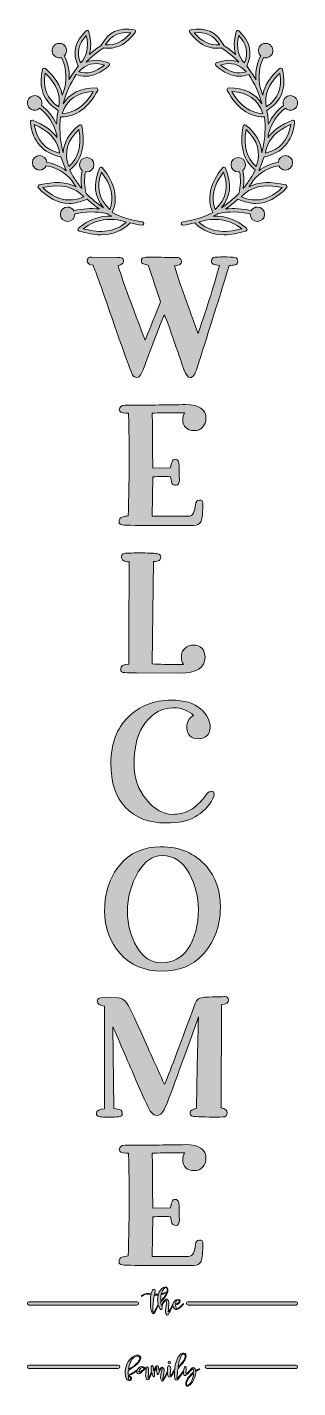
# Model space of a CAD drawing. Header units: inches. Extents: x -1.8 to 7.8, y -47.9 to -0.1.
import ezdxf

# ---------------------------------------------------------------- set-up
doc = ezdxf.new("R2010")
doc.units = ezdxf.units.IN
doc.header["$MEASUREMENT"] = 0
doc.layers.add('Layer 1', color=7, linetype='Continuous')

# ---------------------------------------------------------------- blocks, each defined once
blk = doc.blocks.new('block 3')
at = {"layer": 'Layer 1', "lineweight": 0}
for points, knots in [([(4.294, -47.233), (4.258, -47.247), (4.208, -47.28), (4.167, -47.31), (4.173, -47.442), (4.109, -47.618), (4.019, -47.721), (3.883, -47.878), (3.786, -47.832), (3.826, -47.681), (3.854, -47.568), (3.952, -47.447), (4.054, -47.348), (4.057, -47.346), (4.09, -47.313), (4.093, -47.311), (4.088, -47.208), (4.06, -47.186), (4.015, -47.243), (3.973, -47.292), (3.914, -47.362), (3.854, -47.413), (3.784, -47.468), (3.752, -47.458), (3.741, -47.377), (3.739, -47.364), (3.735, -47.352), (3.735, -47.339), (3.735, -47.333), (3.735, -47.328), (3.735, -47.323), (3.682, -47.395), (3.626, -47.474), (3.563, -47.561), (3.511, -47.633), (3.446, -47.613), (3.431, -47.535), (3.418, -47.464), (3.416, -47.375), (3.423, -47.28), (3.408, -47.309), (3.396, -47.331), (3.372, -47.373), (3.354, -47.404), (3.337, -47.433), (3.319, -47.463), (3.311, -47.474), (3.302, -47.486), (3.292, -47.495), (3.273, -47.516), (3.232, -47.515), (3.216, -47.491), (3.206, -47.477), (3.198, -47.461), (3.193, -47.444), (3.183, -47.412), (3.178, -47.38), (3.175, -47.347), (3.127, -47.443), (3.097, -47.503), (3.052, -47.594), (3.022, -47.647), (2.99, -47.668), (2.959, -47.627), (2.914, -47.565), (2.93, -47.454), (2.953, -47.357), (2.953, -47.357), (2.983, -47.233), (2.983, -47.233), (2.996, -47.18), (2.979, -47.157), (2.944, -47.206), (2.931, -47.225), (2.919, -47.244), (2.909, -47.266), (2.889, -47.308), (2.868, -47.351), (2.861, -47.399), (2.859, -47.425), (2.828, -47.425), (2.82, -47.404), (2.814, -47.393), (2.812, -47.382), (2.809, -47.37), (2.792, -47.306), (2.791, -47.241), (2.797, -47.176), (2.797, -47.103), (2.739, -47.224), (2.721, -47.349), (2.72, -47.349), (2.713, -47.469), (2.714, -47.469), (2.713, -47.479), (2.709, -47.486), (2.699, -47.488), (2.687, -47.49), (2.678, -47.487), (2.671, -47.478), (2.668, -47.473), (2.664, -47.468), (2.662, -47.462), (2.648, -47.418), (2.635, -47.376), (2.624, -47.336), (2.591, -47.423), (2.577, -47.462), (2.544, -47.545), (2.522, -47.589), (2.499, -47.593), (2.477, -47.593), (2.423, -47.593), (2.406, -47.511), (2.406, -47.433), (2.406, -47.356), (2.423, -47.24), (2.423, -47.21), (2.423, -47.202), (2.421, -47.198), (2.417, -47.198), (2.409, -47.198), (2.395, -47.21), (2.372, -47.23), (2.286, -47.309), (2.22, -47.387), (2.153, -47.387), (2.099, -47.387), (2.086, -47.338), (2.1, -47.284), (1.983, -47.367), (1.895, -47.409), (1.8, -47.452), (1.936, -47.452), (1.956, -47.639), (1.841, -47.639), (1.789, -47.64), (1.725, -47.57), (1.698, -47.476), (1.634, -47.221), (1.78, -46.848), (2.019, -46.75), (2.158, -46.693), (2.286, -46.765), (2.215, -46.905), (2.149, -47.035), (1.997, -47.152), (1.799, -47.265), (1.794, -47.318), (1.794, -47.386), (1.794, -47.426), (1.901, -47.385), (1.983, -47.344), (2.115, -47.244), (2.142, -47.187), (2.196, -47.136), (2.263, -47.136), (2.3, -47.136), (2.337, -47.149), (2.363, -47.173), (2.367, -47.175), (2.371, -47.18), (2.371, -47.184), (2.371, -47.192), (2.363, -47.199), (2.357, -47.192), (2.345, -47.176), (2.32, -47.166), (2.293, -47.166), (2.209, -47.166), (2.129, -47.325), (2.199, -47.325), (2.214, -47.325), (2.261, -47.289), (2.286, -47.268), (2.328, -47.234), (2.367, -47.198), (2.41, -47.164), (2.428, -47.15), (2.444, -47.144), (2.459, -47.144), (2.489, -47.144), (2.509, -47.173), (2.509, -47.221), (2.514, -47.36), (2.497, -47.445), (2.497, -47.52), (2.497, -47.545), (2.509, -47.548), (2.518, -47.531), (2.559, -47.44), (2.579, -47.389), (2.615, -47.296), (2.601, -47.235), (2.596, -47.181), (2.605, -47.137), (2.607, -47.129), (2.609, -47.122), (2.612, -47.115), (2.625, -47.088), (2.653, -47.088), (2.663, -47.115), (2.667, -47.123), (2.669, -47.131), (2.67, -47.141), (2.676, -47.177), (2.681, -47.214), (2.686, -47.251), (2.69, -47.274), (2.697, -47.309), (2.706, -47.279), (2.715, -47.247), (2.728, -47.198), (2.742, -47.166), (2.766, -47.109), (2.814, -47.08), (2.845, -47.124), (2.862, -47.148), (2.87, -47.19), (2.872, -47.223), (2.873, -47.247), (2.873, -47.278), (2.893, -47.245), (2.906, -47.226), (2.919, -47.205), (2.933, -47.185), (2.961, -47.147), (3.027, -47.149), (3.044, -47.202), (3.05, -47.219), (3.053, -47.239), (3.054, -47.258), (3.057, -47.303), (3.05, -47.347), (3.043, -47.392), (3.043, -47.392), (3.014, -47.558), (3.014, -47.558), (3.007, -47.608), (3.021, -47.598), (3.045, -47.552), (3.074, -47.496), (3.135, -47.375), (3.172, -47.302), (3.17, -47.269), (3.171, -47.236), (3.172, -47.204), (3.177, -47.145), (3.187, -47.101), (3.23, -47.101), (3.302, -47.101), (3.296, -47.269), (3.273, -47.404), (3.266, -47.438), (3.264, -47.501), (3.324, -47.398), (3.397, -47.283), (3.413, -47.252), (3.428, -47.226), (3.448, -47.054), (3.498, -46.875), (3.569, -46.773), (3.68, -46.612), (3.87, -46.622), (3.821, -46.818), (3.797, -46.913), (3.644, -47.103), (3.545, -47.199), (3.524, -47.347), (3.52, -47.385), (3.511, -47.483), (3.507, -47.552), (3.499, -47.581), (3.543, -47.527), (3.568, -47.496), (3.677, -47.358), (3.739, -47.278), (3.742, -47.251), (3.748, -47.225), (3.757, -47.2), (3.783, -47.125), (3.828, -47.107), (3.83, -47.16), (3.833, -47.181), (3.833, -47.204), (3.831, -47.225), (3.829, -47.267), (3.825, -47.309), (3.823, -47.351), (3.813, -47.42), (3.889, -47.355), (4.003, -47.21), (4.054, -47.145), (4.112, -47.141), (4.147, -47.216), (4.154, -47.232), (4.16, -47.25), (4.163, -47.27), (4.202, -47.248), (4.254, -47.226), (4.294, -47.212), (4.325, -47.201), (4.324, -47.221), (4.294, -47.233)], [0, 0, 0, 0, 1, 1, 1, 2, 2, 2, 3, 3, 3, 4, 4, 4, 5, 5, 5, 6, 6, 6, 7, 7, 7, 8, 8, 8, 9, 9, 9, 10, 10, 10, 11, 11, 11, 12, 12, 12, 13, 13, 13, 14, 14, 14, 15, 15, 15, 16, 16, 16, 17, 17, 17, 18, 18, 18, 19, 19, 19, 20, 20, 20, 21, 21, 21, 22, 22, 22, 23, 23, 23, 24, 24, 24, 25, 25, 25, 26, 26, 26, 27, 27, 27, 28, 28, 28, 29, 29, 29, 30, 30, 30, 31, 31, 31, 32, 32, 32, 33, 33, 33, 34, 34, 34, 35, 35, 35, 36, 36, 36, 37, 37, 37, 38, 38, 38, 39, 39, 39, 40, 40, 40, 41, 41, 41, 42, 42, 42, 43, 43, 43, 44, 44, 44, 45, 45, 45, 46, 46, 46, 47, 47, 47, 48, 48, 48, 49, 49, 49, 50, 50, 50, 51, 51, 51, 52, 52, 52, 53, 53, 53, 54, 54, 54, 55, 55, 55, 56, 56, 56, 57, 57, 57, 58, 58, 58, 59, 59, 59, 60, 60, 60, 61, 61, 61, 62, 62, 62, 63, 63, 63, 64, 64, 64, 65, 65, 65, 66, 66, 66, 67, 67, 67, 68, 68, 68, 69, 69, 69, 70, 70, 70, 71, 71, 71, 72, 72, 72, 73, 73, 73, 74, 74, 74, 75, 75, 75, 76, 76, 76, 77, 77, 77, 78, 78, 78, 79, 79, 79, 80, 80, 80, 81, 81, 81, 82, 82, 82, 83, 83, 83, 84, 84, 84, 85, 85, 85, 86, 86, 86, 87, 87, 87, 88, 88, 88, 89, 89, 89, 90, 90, 90, 91, 91, 91, 92, 92, 92, 93, 93, 93, 94, 94, 94, 95, 95, 95, 96, 96, 96, 97, 97, 97, 98, 98, 98, 99, 99, 99, 100, 100, 100, 101, 101, 101, 101]), ([(1.803, -47.227), (1.977, -47.14), (2.139, -47.003), (2.184, -46.904), (2.247, -46.767), (2.11, -46.747), (2.046, -46.78), (1.921, -46.843), (1.848, -47.001), (1.811, -47.17), (1.807, -47.188), (1.806, -47.208), (1.803, -47.227)], [0, 0, 0, 0, 1, 1, 1, 2, 2, 2, 3, 3, 3, 4, 4, 4, 4]), ([(3.551, -47.159), (3.653, -47.049), (3.728, -46.95), (3.773, -46.861), (3.85, -46.711), (3.723, -46.617), (3.653, -46.772), (3.605, -46.884), (3.569, -47.032), (3.551, -47.159)], [0, 0, 0, 0, 1, 1, 1, 2, 2, 2, 3, 3, 3, 3]), ([(1.797, -47.479), (1.799, -47.535), (1.804, -47.595), (1.839, -47.595), (1.909, -47.595), (1.893, -47.479), (1.797, -47.479)], [0, 0, 0, 0, 1, 1, 1, 2, 2, 2, 2]), ([(4.093, -47.36), (4.078, -47.37), (4.068, -47.378), (4.062, -47.385), (3.975, -47.464), (3.868, -47.598), (3.848, -47.695), (3.822, -47.835), (3.918, -47.816), (3.995, -47.697), (4.053, -47.608), (4.093, -47.463), (4.093, -47.36)], [0, 0, 0, 0, 1, 1, 1, 2, 2, 2, 3, 3, 3, 4, 4, 4, 4])]:
    blk.add_open_spline(points, degree=3, knots=knots, dxfattribs=at)
blk = doc.blocks.new('block 2')
at = {"layer": 'Layer 1', "true_color": 0x231f20}
h = blk.add_hatch(color=250, dxfattribs=at)
h.dxf.hatch_style = 2
edge = h.paths.add_edge_path()
edge.add_spline(control_points=[(1.865, -6.982), (1.999, -7.016), (2.136, -7.043), (2.276, -7.061), (2.278, -7.061), (2.281, -7.062), (2.284, -7.062), (2.313, -7.062), (2.338, -7.04), (2.342, -7.01), (2.346, -6.978), (2.323, -6.948), (2.291, -6.944), (1.914, -6.895), (1.556, -6.783), (1.229, -6.619), (1.455, -6.132), (1.339, -5.602), (0.882, -5.043), (0.868, -5.026), (0.848, -5.019), (0.827, -5.022), (0.806, -5.025), (0.789, -5.038), (0.781, -5.058), (0.556, -5.61), (0.604, -6.068), (0.927, -6.448), (0.706, -6.307), (0.502, -6.139), (0.32, -5.95), (0.25, -5.703), (0.24, -5.442), (0.29, -5.19), (0.305, -5.192), (0.321, -5.194), (0.336, -5.194), (0.477, -5.194), (0.591, -5.08), (0.591, -4.939), (0.591, -4.799), (0.477, -4.684), (0.336, -4.684), (0.196, -4.684), (0.082, -4.799), (0.082, -4.939), (0.082, -5.02), (0.12, -5.092), (0.179, -5.139), (0.135, -5.347), (0.129, -5.562), (0.161, -5.772), (0.072, -5.665), (-0.011, -5.553), (-0.086, -5.435), (-0.087, -5.433), (-0.087, -5.431), (-0.089, -5.429), (-0.089, -5.428), (-0.09, -5.428), (-0.091, -5.427), (-0.153, -5.329), (-0.21, -5.228), (-0.261, -5.124), (0.155, -4.801), (0.299, -4.283), (0.163, -3.584), (0.158, -3.563), (0.144, -3.546), (0.124, -3.539), (0.105, -3.532), (0.083, -3.536), (0.067, -3.549), (-0.289, -3.843), (-0.473, -4.164), (-0.491, -4.52), (-0.499, -4.488), (-0.508, -4.456), (-0.516, -4.423), (-0.519, -4.409), (-0.522, -4.396), (-0.525, -4.382), (-0.61, -4.007), (-0.628, -3.627), (-0.584, -3.258), (-0.572, -3.258), (-0.56, -3.259), (-0.549, -3.259), (-0.036, -3.259), (0.391, -2.947), (0.721, -2.332), (0.731, -2.313), (0.73, -2.291), (0.72, -2.273), (0.709, -2.255), (0.693, -2.245), (0.669, -2.245), (0.122, -2.248), (-0.262, -2.433), (-0.498, -2.805), (-0.402, -2.437), (-0.243, -2.087), (-0.03, -1.772), (0.076, -1.813), (0.183, -1.835), (0.292, -1.835), (0.56, -1.835), (0.838, -1.71), (1.121, -1.462), (1.137, -1.448), (1.144, -1.427), (1.141, -1.406), (1.137, -1.386), (1.122, -1.369), (1.103, -1.362), (0.803, -1.252), (0.544, -1.245), (0.319, -1.34), (0.5, -1.15), (0.705, -0.981), (0.933, -0.836), (0.991, -0.846), (1.048, -0.853), (1.104, -0.853), (1.438, -0.853), (1.753, -0.668), (2.044, -0.301), (2.057, -0.284), (2.06, -0.262), (2.053, -0.243), (2.045, -0.223), (2.028, -0.209), (2.007, -0.206), (1.463, -0.112), (1.084, -0.288), (0.849, -0.743), (0.848, -0.745), (0.848, -0.748), (0.847, -0.75), (0.698, -0.846), (0.559, -0.953), (0.429, -1.069), (0.497, -0.846), (0.491, -0.58), (0.411, -0.272), (0.406, -0.252), (0.391, -0.236), (0.37, -0.23), (0.35, -0.225), (0.329, -0.23), (0.314, -0.244), (-0.087, -0.619), (-0.177, -1.024), (0.038, -1.482), (-0.082, -1.631), (-0.188, -1.789), (-0.281, -1.954), (-0.265, -1.634), (-0.325, -1.337), (-0.453, -1.117), (-0.408, -1.075), (-0.379, -1.019), (-0.373, -0.956), (-0.367, -0.888), (-0.387, -0.822), (-0.431, -0.77), (-0.52, -0.662), (-0.681, -0.647), (-0.789, -0.736), (-0.842, -0.78), (-0.874, -0.841), (-0.881, -0.909), (-0.887, -0.976), (-0.867, -1.043), (-0.823, -1.095), (-0.78, -1.148), (-0.718, -1.18), (-0.651, -1.186), (-0.642, -1.187), (-0.634, -1.187), (-0.626, -1.187), (-0.602, -1.187), (-0.578, -1.183), (-0.555, -1.176), (-0.396, -1.449), (-0.353, -1.857), (-0.441, -2.273), (-0.442, -2.275), (-0.441, -2.277), (-0.441, -2.278), (-0.472, -2.349), (-0.5, -2.421), (-0.526, -2.494), (-0.583, -2.175), (-0.781, -1.863), (-1.119, -1.561), (-1.135, -1.547), (-1.156, -1.542), (-1.176, -1.549), (-1.196, -1.555), (-1.211, -1.571), (-1.216, -1.592), (-1.368, -2.241), (-1.189, -2.712), (-0.67, -3.033), (-0.699, -3.193), (-0.716, -3.356), (-0.723, -3.52), (-0.85, -3.248), (-1.042, -3.008), (-1.258, -2.861), (-1.236, -2.803), (-1.234, -2.74), (-1.256, -2.682), (-1.279, -2.618), (-1.326, -2.567), (-1.388, -2.538), (-1.515, -2.479), (-1.667, -2.535), (-1.726, -2.662), (-1.755, -2.724), (-1.758, -2.793), (-1.734, -2.857), (-1.711, -2.921), (-1.664, -2.972), (-1.602, -3.001), (-1.568, -3.017), (-1.532, -3.025), (-1.495, -3.025), (-1.466, -3.025), (-1.436, -3.019), (-1.407, -3.009), (-1.376, -2.998), (-1.349, -2.981), (-1.325, -2.959), (-1.046, -3.149), (-0.808, -3.51), (-0.718, -3.885), (-0.718, -3.885), (-0.718, -3.886), (-0.717, -3.887), (-0.715, -3.92), (-0.712, -3.954), (-0.709, -3.987), (-0.887, -3.739), (-1.173, -3.536), (-1.565, -3.381), (-1.584, -3.373), (-1.606, -3.376), (-1.623, -3.389), (-1.639, -3.402), (-1.648, -3.423), (-1.645, -3.443), (-1.559, -4.14), (-1.208, -4.538), (-0.573, -4.66), (-0.521, -4.829), (-0.456, -4.992), (-0.381, -5.149), (-0.582, -4.999), (-0.819, -4.897), (-1.068, -4.857), (-1.076, -4.724), (-1.186, -4.618), (-1.321, -4.618), (-1.461, -4.618), (-1.576, -4.733), (-1.576, -4.873), (-1.576, -5.014), (-1.461, -5.128), (-1.321, -5.128), (-1.216, -5.128), (-1.126, -5.065), (-1.087, -4.974), (-0.736, -5.03), (-0.409, -5.219), (-0.187, -5.496), (-0.14, -5.57), (-0.09, -5.642), (-0.038, -5.712), (-0.38, -5.542), (-0.814, -5.521), (-1.335, -5.651), (-1.355, -5.656), (-1.371, -5.672), (-1.377, -5.692), (-1.383, -5.712), (-1.378, -5.733), (-1.364, -5.749), (-1.027, -6.116), (-0.67, -6.298), (-0.285, -6.298), (-0.081, -6.298), (0.129, -6.247), (0.349, -6.146), (0.483, -6.273), (0.627, -6.389), (0.78, -6.493), (0.481, -6.463), (0.177, -6.483), (-0.116, -6.553), (-0.16, -6.477), (-0.242, -6.425), (-0.336, -6.425), (-0.476, -6.425), (-0.591, -6.539), (-0.591, -6.68), (-0.591, -6.82), (-0.476, -6.934), (-0.336, -6.934), (-0.195, -6.934), (-0.081, -6.82), (-0.081, -6.68), (-0.081, -6.675), (-0.082, -6.671), (-0.082, -6.667), (0.285, -6.579), (0.671, -6.575), (1.04, -6.653), (1.098, -6.685), (1.156, -6.716), (1.216, -6.745), (0.794, -6.73), (0.403, -6.87), (0.048, -7.166), (0.031, -7.18), (0.023, -7.202), (0.027, -7.223), (0.032, -7.244), (0.047, -7.261), (0.068, -7.268), (0.344, -7.355), (0.598, -7.399), (0.829, -7.399), (1.241, -7.399), (1.583, -7.26), (1.865, -6.982)], knot_values=[0, 0, 0, 0, 1, 1, 1, 2, 2, 2, 3, 3, 3, 4, 4, 4, 5, 5, 5, 6, 6, 6, 7, 7, 7, 8, 8, 8, 9, 9, 9, 10, 10, 10, 11, 11, 11, 12, 12, 12, 13, 13, 13, 14, 14, 14, 15, 15, 15, 16, 16, 16, 17, 17, 17, 18, 18, 18, 19, 19, 19, 20, 20, 20, 21, 21, 21, 22, 22, 22, 23, 23, 23, 24, 24, 24, 25, 25, 25, 26, 26, 26, 27, 27, 27, 28, 28, 28, 29, 29, 29, 30, 30, 30, 31, 31, 31, 32, 32, 32, 33, 33, 33, 34, 34, 34, 35, 35, 35, 36, 36, 36, 37, 37, 37, 38, 38, 38, 39, 39, 39, 40, 40, 40, 41, 41, 41, 42, 42, 42, 43, 43, 43, 44, 44, 44, 45, 45, 45, 46, 46, 46, 47, 47, 47, 48, 48, 48, 49, 49, 49, 50, 50, 50, 51, 51, 51, 52, 52, 52, 53, 53, 53, 54, 54, 54, 55, 55, 55, 56, 56, 56, 57, 57, 57, 58, 58, 58, 59, 59, 59, 60, 60, 60, 61, 61, 61, 62, 62, 62, 63, 63, 63, 64, 64, 64, 65, 65, 65, 66, 66, 66, 67, 67, 67, 68, 68, 68, 69, 69, 69, 70, 70, 70, 71, 71, 71, 72, 72, 72, 73, 73, 73, 74, 74, 74, 75, 75, 75, 76, 76, 76, 77, 77, 77, 78, 78, 78, 79, 79, 79, 80, 80, 80, 81, 81, 81, 82, 82, 82, 83, 83, 83, 84, 84, 84, 85, 85, 85, 86, 86, 86, 87, 87, 87, 88, 88, 88, 89, 89, 89, 90, 90, 90, 91, 91, 91, 92, 92, 92, 93, 93, 93, 94, 94, 94, 95, 95, 95, 96, 96, 96, 97, 97, 97, 98, 98, 98, 99, 99, 99, 100, 100, 100, 101, 101, 101, 102, 102, 102, 103, 103, 103, 104, 104, 104, 105, 105, 105, 106, 106, 106, 107, 107, 107, 108, 108, 108, 109, 109, 109, 110, 110, 110, 111, 111, 111, 112, 112, 112, 112], degree=3, periodic=1)
edge = h.paths.add_edge_path()
edge.add_spline(control_points=[(1.721, -6.956), (1.342, -7.288), (0.847, -7.364), (0.212, -7.187), (0.664, -6.849), (1.16, -6.773), (1.721, -6.956)], knot_values=[0, 0, 0, 0, 1, 1, 1, 2, 2, 2, 2], degree=3, periodic=1)
edge = h.paths.add_edge_path()
edge.add_spline(control_points=[(-0.65, -2.906), (-1.062, -2.633), (-1.217, -2.243), (-1.122, -1.72), (-0.715, -2.11), (-0.56, -2.499), (-0.65, -2.906)], knot_values=[0, 0, 0, 0, 1, 1, 1, 2, 2, 2, 2], degree=3, periodic=1)
edge = h.paths.add_edge_path()
edge.add_spline(control_points=[(0.057, -1.679), (0.297, -1.406), (0.589, -1.329), (0.963, -1.44), (0.643, -1.695), (0.345, -1.773), (0.057, -1.679)], knot_values=[0, 0, 0, 0, 1, 1, 1, 2, 2, 2, 2], degree=3, periodic=1)
edge = h.paths.add_edge_path()
edge.add_spline(control_points=[(-0.53, -3.14), (-0.354, -2.651), (0.006, -2.397), (0.567, -2.366), (0.268, -2.88), (-0.092, -3.134), (-0.53, -3.14)], knot_values=[0, 0, 0, 0, 1, 1, 1, 2, 2, 2, 2], degree=3, periodic=1)
edge = h.paths.add_edge_path()
edge.add_spline(control_points=[(0.117, -1.367), (-0.024, -1.017), (0.043, -0.7), (0.321, -0.404), (0.41, -0.826), (0.343, -1.142), (0.117, -1.367)], knot_values=[0, 0, 0, 0, 1, 1, 1, 2, 2, 2, 2], degree=3, periodic=1)
edge = h.paths.add_edge_path()
edge.add_spline(control_points=[(1.001, -0.728), (1, -0.727), (1, -0.725), (1, -0.724), (0.999, -0.723), (0.998, -0.722), (0.997, -0.721), (1.191, -0.402), (1.483, -0.265), (1.884, -0.308), (1.604, -0.631), (1.314, -0.769), (1.001, -0.728)], knot_values=[0, 0, 0, 0, 1, 1, 1, 2, 2, 2, 3, 3, 3, 4, 4, 4, 4], degree=3, periodic=1)
edge = h.paths.add_edge_path()
edge.add_spline(control_points=[(0.239, -6.066), (-0.292, -6.287), (-0.766, -6.181), (-1.206, -5.743), (-0.572, -5.606), (-0.087, -5.715), (0.239, -6.066)], knot_values=[0, 0, 0, 0, 1, 1, 1, 2, 2, 2, 2], degree=3, periodic=1)
edge = h.paths.add_edge_path()
edge.add_spline(control_points=[(-0.643, -4.399), (-0.638, -4.419), (-0.633, -4.439), (-0.628, -4.46), (-0.624, -4.483), (-0.62, -4.506), (-0.616, -4.53), (-1.123, -4.412), (-1.417, -4.083), (-1.513, -3.531), (-1.025, -3.743), (-0.738, -4.029), (-0.643, -4.399)], knot_values=[0, 0, 0, 0, 1, 1, 1, 2, 2, 2, 3, 3, 3, 4, 4, 4, 4], degree=3, periodic=1)
edge = h.paths.add_edge_path()
edge.add_spline(control_points=[(-0.296, -5.001), (-0.469, -4.51), (-0.35, -4.086), (0.064, -3.708), (0.158, -4.294), (0.04, -4.719), (-0.296, -5.001)], knot_values=[0, 0, 0, 0, 1, 1, 1, 2, 2, 2, 2], degree=3, periodic=1)
edge = h.paths.add_edge_path()
edge.add_spline(control_points=[(1.149, -6.508), (0.764, -6.158), (0.668, -5.728), (0.854, -5.199), (1.214, -5.671), (1.311, -6.101), (1.149, -6.508)], knot_values=[0, 0, 0, 0, 1, 1, 1, 2, 2, 2, 2], degree=3, periodic=1)
h = blk.add_hatch(color=250, dxfattribs=at)
h.dxf.hatch_style = 2
edge = h.paths.add_edge_path()
edge.add_spline(control_points=[(3.658, -7.01), (3.662, -7.04), (3.687, -7.062), (3.716, -7.062), (3.719, -7.062), (3.722, -7.061), (3.724, -7.061), (3.864, -7.043), (4.001, -7.016), (4.135, -6.982), (4.417, -7.26), (4.759, -7.399), (5.171, -7.399), (5.402, -7.399), (5.656, -7.355), (5.932, -7.268), (5.953, -7.261), (5.968, -7.244), (5.973, -7.223), (5.977, -7.202), (5.969, -7.18), (5.952, -7.166), (5.597, -6.87), (5.206, -6.73), (4.784, -6.745), (4.844, -6.716), (4.902, -6.685), (4.96, -6.653), (5.329, -6.575), (5.715, -6.579), (6.082, -6.667), (6.082, -6.671), (6.081, -6.675), (6.081, -6.68), (6.081, -6.82), (6.195, -6.934), (6.336, -6.934), (6.476, -6.934), (6.591, -6.82), (6.591, -6.68), (6.591, -6.539), (6.476, -6.425), (6.336, -6.425), (6.242, -6.425), (6.16, -6.477), (6.116, -6.553), (5.823, -6.483), (5.519, -6.463), (5.22, -6.493), (5.373, -6.389), (5.517, -6.273), (5.651, -6.146), (5.871, -6.247), (6.082, -6.298), (6.285, -6.298), (6.67, -6.298), (7.027, -6.116), (7.364, -5.749), (7.378, -5.733), (7.383, -5.712), (7.377, -5.692), (7.371, -5.672), (7.355, -5.656), (7.335, -5.651), (6.814, -5.521), (6.38, -5.542), (6.038, -5.712), (6.09, -5.642), (6.14, -5.57), (6.187, -5.497), (6.409, -5.219), (6.736, -5.03), (7.087, -4.974), (7.126, -5.065), (7.216, -5.128), (7.321, -5.128), (7.461, -5.128), (7.576, -5.014), (7.576, -4.873), (7.576, -4.733), (7.461, -4.618), (7.321, -4.618), (7.186, -4.618), (7.076, -4.724), (7.068, -4.857), (6.819, -4.897), (6.582, -4.999), (6.381, -5.149), (6.456, -4.992), (6.521, -4.829), (6.573, -4.66), (7.208, -4.538), (7.559, -4.14), (7.645, -3.443), (7.648, -3.423), (7.639, -3.402), (7.623, -3.389), (7.606, -3.376), (7.584, -3.373), (7.565, -3.381), (7.173, -3.536), (6.887, -3.739), (6.709, -3.987), (6.712, -3.954), (6.715, -3.92), (6.717, -3.887), (6.718, -3.886), (6.718, -3.885), (6.718, -3.885), (6.808, -3.51), (7.046, -3.149), (7.325, -2.959), (7.349, -2.981), (7.376, -2.998), (7.407, -3.009), (7.436, -3.019), (7.466, -3.025), (7.495, -3.025), (7.532, -3.025), (7.568, -3.017), (7.602, -3.001), (7.664, -2.972), (7.711, -2.921), (7.734, -2.857), (7.758, -2.793), (7.755, -2.724), (7.726, -2.662), (7.667, -2.535), (7.515, -2.479), (7.388, -2.538), (7.326, -2.567), (7.279, -2.618), (7.256, -2.682), (7.234, -2.74), (7.236, -2.803), (7.258, -2.861), (7.042, -3.008), (6.85, -3.248), (6.723, -3.52), (6.716, -3.356), (6.699, -3.193), (6.67, -3.033), (7.189, -2.712), (7.368, -2.241), (7.216, -1.592), (7.211, -1.571), (7.196, -1.555), (7.176, -1.549), (7.156, -1.542), (7.135, -1.547), (7.119, -1.561), (6.781, -1.863), (6.583, -2.175), (6.526, -2.494), (6.5, -2.421), (6.472, -2.349), (6.441, -2.278), (6.441, -2.277), (6.442, -2.275), (6.441, -2.273), (6.353, -1.857), (6.396, -1.449), (6.555, -1.176), (6.578, -1.183), (6.602, -1.187), (6.626, -1.187), (6.634, -1.187), (6.642, -1.187), (6.651, -1.186), (6.718, -1.18), (6.78, -1.148), (6.823, -1.095), (6.867, -1.043), (6.887, -0.976), (6.881, -0.909), (6.874, -0.841), (6.842, -0.78), (6.789, -0.736), (6.737, -0.693), (6.671, -0.673), (6.603, -0.679), (6.535, -0.685), (6.474, -0.717), (6.431, -0.77), (6.387, -0.822), (6.367, -0.888), (6.373, -0.956), (6.379, -1.019), (6.408, -1.075), (6.453, -1.117), (6.325, -1.337), (6.265, -1.634), (6.281, -1.954), (6.188, -1.789), (6.082, -1.631), (5.962, -1.482), (6.177, -1.024), (6.087, -0.619), (5.686, -0.244), (5.671, -0.23), (5.65, -0.225), (5.63, -0.23), (5.609, -0.236), (5.594, -0.252), (5.589, -0.272), (5.509, -0.58), (5.503, -0.846), (5.571, -1.069), (5.441, -0.953), (5.302, -0.846), (5.153, -0.75), (5.152, -0.748), (5.152, -0.745), (5.151, -0.743), (4.916, -0.288), (4.537, -0.112), (3.993, -0.206), (3.972, -0.209), (3.955, -0.223), (3.947, -0.243), (3.94, -0.262), (3.943, -0.284), (3.956, -0.301), (4.247, -0.668), (4.562, -0.853), (4.896, -0.853), (4.952, -0.853), (5.01, -0.846), (5.067, -0.836), (5.295, -0.981), (5.5, -1.15), (5.681, -1.34), (5.456, -1.245), (5.197, -1.252), (4.897, -1.362), (4.878, -1.369), (4.863, -1.386), (4.859, -1.406), (4.856, -1.427), (4.863, -1.448), (4.879, -1.462), (5.162, -1.71), (5.44, -1.835), (5.708, -1.835), (5.817, -1.835), (5.924, -1.813), (6.03, -1.772), (6.243, -2.087), (6.402, -2.437), (6.498, -2.805), (6.262, -2.433), (5.878, -2.248), (5.331, -2.245), (5.331, -2.245), (5.331, -2.245), (5.331, -2.245), (5.31, -2.245), (5.291, -2.255), (5.28, -2.273), (5.27, -2.291), (5.269, -2.313), (5.279, -2.332), (5.609, -2.947), (6.036, -3.259), (6.549, -3.259), (6.56, -3.259), (6.572, -3.258), (6.584, -3.258), (6.628, -3.627), (6.61, -4.007), (6.525, -4.382), (6.522, -4.396), (6.519, -4.409), (6.516, -4.423), (6.508, -4.456), (6.499, -4.488), (6.491, -4.52), (6.473, -4.164), (6.289, -3.843), (5.933, -3.549), (5.917, -3.536), (5.895, -3.532), (5.876, -3.539), (5.856, -3.546), (5.842, -3.563), (5.837, -3.584), (5.701, -4.283), (5.845, -4.801), (6.261, -5.124), (6.21, -5.228), (6.153, -5.329), (6.091, -5.427), (6.09, -5.428), (6.089, -5.428), (6.089, -5.429), (6.087, -5.431), (6.087, -5.433), (6.086, -5.435), (6.011, -5.553), (5.928, -5.665), (5.839, -5.772), (5.871, -5.562), (5.865, -5.347), (5.821, -5.139), (5.88, -5.092), (5.918, -5.02), (5.918, -4.939), (5.918, -4.799), (5.804, -4.684), (5.664, -4.684), (5.523, -4.684), (5.409, -4.799), (5.409, -4.939), (5.409, -5.08), (5.523, -5.194), (5.664, -5.194), (5.679, -5.194), (5.695, -5.192), (5.71, -5.19), (5.76, -5.442), (5.75, -5.703), (5.68, -5.95), (5.498, -6.139), (5.294, -6.307), (5.073, -6.448), (5.396, -6.068), (5.444, -5.61), (5.219, -5.058), (5.211, -5.038), (5.194, -5.025), (5.173, -5.022), (5.153, -5.018), (5.132, -5.026), (5.118, -5.043), (4.661, -5.602), (4.545, -6.132), (4.771, -6.619), (4.444, -6.783), (4.086, -6.895), (3.709, -6.944), (3.677, -6.948), (3.654, -6.978), (3.658, -7.01)], knot_values=[0, 0, 0, 0, 1, 1, 1, 2, 2, 2, 3, 3, 3, 4, 4, 4, 5, 5, 5, 6, 6, 6, 7, 7, 7, 8, 8, 8, 9, 9, 9, 10, 10, 10, 11, 11, 11, 12, 12, 12, 13, 13, 13, 14, 14, 14, 15, 15, 15, 16, 16, 16, 17, 17, 17, 18, 18, 18, 19, 19, 19, 20, 20, 20, 21, 21, 21, 22, 22, 22, 23, 23, 23, 24, 24, 24, 25, 25, 25, 26, 26, 26, 27, 27, 27, 28, 28, 28, 29, 29, 29, 30, 30, 30, 31, 31, 31, 32, 32, 32, 33, 33, 33, 34, 34, 34, 35, 35, 35, 36, 36, 36, 37, 37, 37, 38, 38, 38, 39, 39, 39, 40, 40, 40, 41, 41, 41, 42, 42, 42, 43, 43, 43, 44, 44, 44, 45, 45, 45, 46, 46, 46, 47, 47, 47, 48, 48, 48, 49, 49, 49, 50, 50, 50, 51, 51, 51, 52, 52, 52, 53, 53, 53, 54, 54, 54, 55, 55, 55, 56, 56, 56, 57, 57, 57, 58, 58, 58, 59, 59, 59, 60, 60, 60, 61, 61, 61, 62, 62, 62, 63, 63, 63, 64, 64, 64, 65, 65, 65, 66, 66, 66, 67, 67, 67, 68, 68, 68, 69, 69, 69, 70, 70, 70, 71, 71, 71, 72, 72, 72, 73, 73, 73, 74, 74, 74, 75, 75, 75, 76, 76, 76, 77, 77, 77, 78, 78, 78, 79, 79, 79, 80, 80, 80, 81, 81, 81, 82, 82, 82, 83, 83, 83, 84, 84, 84, 85, 85, 85, 86, 86, 86, 87, 87, 87, 88, 88, 88, 89, 89, 89, 90, 90, 90, 91, 91, 91, 92, 92, 92, 93, 93, 93, 94, 94, 94, 95, 95, 95, 96, 96, 96, 97, 97, 97, 98, 98, 98, 99, 99, 99, 100, 100, 100, 101, 101, 101, 102, 102, 102, 103, 103, 103, 104, 104, 104, 105, 105, 105, 106, 106, 106, 107, 107, 107, 108, 108, 108, 109, 109, 109, 110, 110, 110, 111, 111, 111, 112, 112, 112, 113, 113, 113, 114, 114, 114, 114], degree=3, periodic=1)
edge = h.paths.add_edge_path()
edge.add_spline(control_points=[(6.53, -3.14), (6.092, -3.134), (5.732, -2.88), (5.433, -2.366), (5.994, -2.397), (6.354, -2.651), (6.53, -3.14)], knot_values=[0, 0, 0, 0, 1, 1, 1, 2, 2, 2, 2], degree=3, periodic=1)
edge = h.paths.add_edge_path()
edge.add_spline(control_points=[(5.943, -1.679), (5.655, -1.773), (5.357, -1.695), (5.037, -1.44), (5.411, -1.329), (5.703, -1.406), (5.943, -1.679)], knot_values=[0, 0, 0, 0, 1, 1, 1, 2, 2, 2, 2], degree=3, periodic=1)
edge = h.paths.add_edge_path()
edge.add_spline(control_points=[(6.65, -2.906), (6.56, -2.499), (6.715, -2.11), (7.122, -1.72), (7.217, -2.243), (7.062, -2.633), (6.65, -2.906)], knot_values=[0, 0, 0, 0, 1, 1, 1, 2, 2, 2, 2], degree=3, periodic=1)
edge = h.paths.add_edge_path()
edge.add_spline(control_points=[(5.003, -0.721), (5.002, -0.722), (5.001, -0.723), (5, -0.724), (5, -0.725), (5, -0.727), (4.999, -0.728), (4.686, -0.768), (4.396, -0.631), (4.116, -0.308), (4.517, -0.266), (4.809, -0.402), (5.003, -0.721)], knot_values=[0, 0, 0, 0, 1, 1, 1, 2, 2, 2, 3, 3, 3, 4, 4, 4, 4], degree=3, periodic=1)
edge = h.paths.add_edge_path()
edge.add_spline(control_points=[(5.883, -1.367), (5.657, -1.142), (5.59, -0.826), (5.679, -0.404), (5.957, -0.7), (6.024, -1.017), (5.883, -1.367)], knot_values=[0, 0, 0, 0, 1, 1, 1, 2, 2, 2, 2], degree=3, periodic=1)
edge = h.paths.add_edge_path()
edge.add_spline(control_points=[(4.279, -6.956), (4.84, -6.773), (5.336, -6.849), (5.788, -7.187), (5.153, -7.364), (4.658, -7.288), (4.279, -6.956)], knot_values=[0, 0, 0, 0, 1, 1, 1, 2, 2, 2, 2], degree=3, periodic=1)
edge = h.paths.add_edge_path()
edge.add_spline(control_points=[(4.851, -6.508), (4.689, -6.101), (4.786, -5.671), (5.146, -5.199), (5.332, -5.728), (5.236, -6.158), (4.851, -6.508)], knot_values=[0, 0, 0, 0, 1, 1, 1, 2, 2, 2, 2], degree=3, periodic=1)
edge = h.paths.add_edge_path()
edge.add_spline(control_points=[(6.296, -5.001), (5.96, -4.719), (5.842, -4.294), (5.936, -3.708), (6.35, -4.086), (6.469, -4.51), (6.296, -5.001)], knot_values=[0, 0, 0, 0, 1, 1, 1, 2, 2, 2, 2], degree=3, periodic=1)
edge = h.paths.add_edge_path()
edge.add_spline(control_points=[(6.616, -4.53), (6.62, -4.506), (6.624, -4.483), (6.628, -4.46), (6.633, -4.439), (6.638, -4.419), (6.643, -4.399), (6.738, -4.029), (7.025, -3.743), (7.513, -3.531), (7.417, -4.083), (7.123, -4.412), (6.616, -4.53)], knot_values=[0, 0, 0, 0, 1, 1, 1, 2, 2, 2, 3, 3, 3, 4, 4, 4, 4], degree=3, periodic=1)
edge = h.paths.add_edge_path()
edge.add_spline(control_points=[(5.761, -6.066), (6.087, -5.715), (6.572, -5.606), (7.206, -5.743), (6.766, -6.181), (6.292, -6.287), (5.761, -6.066)], knot_values=[0, 0, 0, 0, 1, 1, 1, 2, 2, 2, 2], degree=3, periodic=1)
h = blk.add_hatch(color=250, dxfattribs=at)
h.dxf.hatch_style = 2
edge = h.paths.add_edge_path()
edge.add_spline(control_points=[(5.647, -8.33), (5.647, -8.399), (5.617, -8.44), (5.557, -8.453), (5.497, -8.466), (5.427, -8.476), (5.346, -8.483), (4.923, -9.836), (4.548, -11.03), (4.22, -12.066), (4.147, -12.295), (4.065, -12.41), (3.974, -12.41), (3.897, -12.41), (3.824, -12.317), (3.755, -12.131), (3.441, -11.22), (3.213, -10.578), (3.071, -10.206), (3.009, -10.315), (2.757, -10.959), (2.316, -12.137), (2.247, -12.319), (2.174, -12.41), (2.098, -12.41), (2.032, -12.41), (1.981, -12.377), (1.944, -12.312), (1.908, -12.246), (1.753, -11.83), (1.479, -11.065), (1.02, -9.719), (0.714, -8.855), (0.561, -8.472), (0.561, -8.472), (0.473, -8.45), (0.473, -8.45), (0.393, -8.432), (0.353, -8.383), (0.353, -8.303), (0.353, -8.222), (0.406, -8.182), (0.511, -8.182), (0.511, -8.182), (1.408, -8.193), (1.408, -8.193), (1.558, -8.193), (1.633, -8.228), (1.633, -8.297), (1.633, -8.355), (1.616, -8.395), (1.583, -8.417), (1.551, -8.439), (1.505, -8.461), (1.447, -8.483), (1.469, -8.647), (1.782, -9.519), (2.387, -11.097), (2.617, -10.536), (2.798, -10.087), (2.929, -9.752), (2.798, -9.362), (2.654, -8.932), (2.497, -8.461), (2.435, -8.45), (2.379, -8.437), (2.33, -8.423), (2.281, -8.408), (2.256, -8.368), (2.256, -8.303), (2.256, -8.226), (2.314, -8.188), (2.431, -8.188), (2.759, -8.188), (3.12, -8.191), (3.514, -8.199), (3.558, -8.199), (3.594, -8.213), (3.624, -8.242), (3.653, -8.272), (3.667, -8.303), (3.667, -8.335), (3.667, -8.383), (3.65, -8.417), (3.615, -8.439), (3.581, -8.461), (3.516, -8.479), (3.421, -8.494), (3.538, -8.884), (3.677, -9.3), (3.84, -9.741), (4.002, -10.182), (4.139, -10.558), (4.253, -10.868), (4.592, -9.883), (4.841, -9.087), (5.002, -8.478), (4.896, -8.463), (4.823, -8.446), (4.783, -8.426), (4.743, -8.406), (4.723, -8.372), (4.723, -8.324), (4.723, -8.241), (4.762, -8.195), (4.84, -8.188), (4.919, -8.18), (5.013, -8.177), (5.122, -8.177), (5.33, -8.177), (5.469, -8.183), (5.541, -8.196), (5.612, -8.209), (5.647, -8.253), (5.647, -8.33)], knot_values=[0, 0, 0, 0, 1, 1, 1, 2, 2, 2, 3, 3, 3, 4, 4, 4, 5, 5, 5, 6, 6, 6, 7, 7, 7, 8, 8, 8, 9, 9, 9, 10, 10, 10, 11, 11, 11, 12, 12, 12, 13, 13, 13, 14, 14, 14, 15, 15, 15, 16, 16, 16, 17, 17, 17, 18, 18, 18, 19, 19, 19, 20, 20, 20, 21, 21, 21, 22, 22, 22, 23, 23, 23, 24, 24, 24, 25, 25, 25, 26, 26, 26, 27, 27, 27, 28, 28, 28, 29, 29, 29, 30, 30, 30, 31, 31, 31, 32, 32, 32, 33, 33, 33, 34, 34, 34, 35, 35, 35, 36, 36, 36, 37, 37, 37, 38, 38, 38, 38], degree=3, periodic=1)
h = blk.add_hatch(color=250, dxfattribs=at)
h.dxf.hatch_style = 2
edge = h.paths.add_edge_path()
edge.add_spline(control_points=[(3.714, -13.892), (3.714, -13.809), (3.732, -13.726), (3.768, -13.646), (3.2, -13.646), (2.824, -13.652), (2.642, -13.663), (2.645, -14.713), (2.653, -15.356), (2.664, -15.593), (2.664, -15.593), (3.282, -15.582), (3.282, -15.582), (3.296, -15.499), (3.314, -15.427), (3.334, -15.369), (3.354, -15.311), (3.393, -15.282), (3.451, -15.282), (3.506, -15.282), (3.544, -15.313), (3.566, -15.375), (3.581, -15.415), (3.59, -15.624), (3.593, -16.004), (3.593, -16.131), (3.557, -16.195), (3.484, -16.195), (3.386, -16.195), (3.329, -16.151), (3.315, -16.064), (3.315, -16.064), (3.287, -15.894), (3.287, -15.894), (3.185, -15.887), (3.087, -15.883), (2.992, -15.883), (2.875, -15.883), (2.766, -15.889), (2.664, -15.9), (2.664, -15.9), (2.642, -17.283), (2.642, -17.283), (2.642, -17.283), (3.905, -17.283), (3.905, -17.283), (3.993, -17.283), (4.055, -17.242), (4.091, -17.16), (4.128, -17.078), (4.15, -16.984), (4.16, -16.876), (4.169, -16.768), (4.215, -16.715), (4.299, -16.715), (4.379, -16.715), (4.419, -16.746), (4.419, -16.808), (4.419, -17.136), (4.398, -17.351), (4.356, -17.453), (4.314, -17.555), (4.226, -17.606), (4.091, -17.606), (4.091, -17.606), (2.439, -17.606), (2.439, -17.606), (2.381, -17.606), (2.242, -17.604), (2.024, -17.601), (1.805, -17.597), (1.658, -17.592), (1.583, -17.584), (1.509, -17.577), (1.471, -17.541), (1.471, -17.475), (1.471, -17.387), (1.504, -17.333), (1.57, -17.311), (1.635, -17.289), (1.71, -17.274), (1.794, -17.267), (1.805, -17.183), (1.816, -16.6), (1.827, -15.517), (1.827, -14.499), (1.819, -13.88), (1.805, -13.657), (1.805, -13.657), (1.712, -13.657), (1.712, -13.657), (1.559, -13.657), (1.482, -13.617), (1.482, -13.537), (1.482, -13.435), (1.55, -13.384), (1.685, -13.384), (2.155, -13.384), (2.555, -13.381), (2.885, -13.375), (3.215, -13.37), (3.522, -13.365), (3.807, -13.362), (4.288, -13.362), (4.529, -13.528), (4.529, -13.86), (4.529, -13.962), (4.492, -14.056), (4.419, -14.144), (4.346, -14.231), (4.241, -14.275), (4.102, -14.275), (3.982, -14.275), (3.887, -14.241), (3.818, -14.171), (3.748, -14.102), (3.714, -14.009), (3.714, -13.892)], knot_values=[0, 0, 0, 0, 1, 1, 1, 2, 2, 2, 3, 3, 3, 4, 4, 4, 5, 5, 5, 6, 6, 6, 7, 7, 7, 8, 8, 8, 9, 9, 9, 10, 10, 10, 11, 11, 11, 12, 12, 12, 13, 13, 13, 14, 14, 14, 15, 15, 15, 16, 16, 16, 17, 17, 17, 18, 18, 18, 19, 19, 19, 20, 20, 20, 21, 21, 21, 22, 22, 22, 23, 23, 23, 24, 24, 24, 25, 25, 25, 26, 26, 26, 27, 27, 27, 28, 28, 28, 29, 29, 29, 30, 30, 30, 31, 31, 31, 32, 32, 32, 33, 33, 33, 34, 34, 34, 35, 35, 35, 36, 36, 36, 37, 37, 37, 38, 38, 38, 39, 39, 39, 39], degree=3, periodic=1)
h = blk.add_hatch(color=250, dxfattribs=at)
h.dxf.hatch_style = 2
edge = h.paths.add_edge_path()
edge.add_spline(control_points=[(4.496, -22.233), (4.496, -22.602), (4.202, -22.786), (3.615, -22.786), (3.615, -22.786), (2.089, -22.775), (2.089, -22.775), (1.827, -22.775), (1.668, -22.772), (1.614, -22.767), (1.559, -22.761), (1.531, -22.722), (1.531, -22.649), (1.531, -22.532), (1.626, -22.474), (1.816, -22.474), (1.819, -21.938), (1.821, -21.429), (1.821, -20.948), (1.821, -20.467), (1.823, -19.779), (1.827, -18.886), (1.743, -18.879), (1.677, -18.862), (1.63, -18.837), (1.582, -18.811), (1.559, -18.766), (1.559, -18.7), (1.559, -18.627), (1.605, -18.587), (1.698, -18.58), (1.791, -18.572), (1.984, -18.569), (2.275, -18.569), (2.571, -18.572), (2.755, -18.582), (2.828, -18.596), (2.901, -18.611), (2.937, -18.653), (2.937, -18.722), (2.937, -18.78), (2.917, -18.817), (2.877, -18.831), (2.837, -18.846), (2.773, -18.861), (2.686, -18.875), (2.686, -18.875), (2.642, -22.463), (2.642, -22.463), (2.912, -22.481), (3.185, -22.49), (3.462, -22.49), (3.462, -22.49), (3.736, -22.49), (3.736, -22.49), (3.688, -22.41), (3.665, -22.325), (3.665, -22.233), (3.665, -22.088), (3.707, -21.979), (3.793, -21.908), (3.879, -21.837), (3.974, -21.801), (4.08, -21.801), (4.215, -21.801), (4.318, -21.841), (4.389, -21.922), (4.46, -22.002), (4.496, -22.106), (4.496, -22.233)], knot_values=[0, 0, 0, 0, 1, 1, 1, 2, 2, 2, 3, 3, 3, 4, 4, 4, 5, 5, 5, 6, 6, 6, 7, 7, 7, 8, 8, 8, 9, 9, 9, 10, 10, 10, 11, 11, 11, 12, 12, 12, 13, 13, 13, 14, 14, 14, 15, 15, 15, 16, 16, 16, 17, 17, 17, 18, 18, 18, 19, 19, 19, 20, 20, 20, 21, 21, 21, 22, 22, 22, 23, 23, 23, 23], degree=3, periodic=1)
h = blk.add_hatch(color=250, dxfattribs=at)
h.dxf.hatch_style = 2
edge = h.paths.add_edge_path()
edge.add_spline(control_points=[(4.813, -27.046), (4.813, -27.119), (4.759, -27.233), (4.652, -27.388), (4.544, -27.543), (4.378, -27.692), (4.154, -27.834), (3.93, -27.976), (3.581, -28.047), (3.107, -28.047), (2.512, -28.047), (2.044, -27.868), (1.701, -27.509), (1.358, -27.15), (1.187, -26.629), (1.187, -25.947), (1.187, -25.269), (1.388, -24.731), (1.791, -24.334), (2.194, -23.936), (2.702, -23.737), (3.315, -23.737), (3.767, -23.737), (4.107, -23.839), (4.335, -24.041), (4.562, -24.243), (4.676, -24.459), (4.676, -24.689), (4.676, -24.828), (4.635, -24.93), (4.553, -24.995), (4.471, -25.061), (4.372, -25.094), (4.255, -25.094), (4.131, -25.094), (4.034, -25.057), (3.963, -24.984), (3.892, -24.912), (3.856, -24.819), (3.856, -24.706), (3.856, -24.498), (3.933, -24.354), (4.086, -24.273), (3.907, -24.095), (3.668, -24.005), (3.369, -24.005), (2.997, -24.005), (2.676, -24.178), (2.407, -24.522), (2.137, -24.867), (2.002, -25.351), (2.002, -25.974), (2.002, -26.467), (2.146, -26.885), (2.434, -27.23), (2.722, -27.574), (3.03, -27.747), (3.358, -27.747), (3.573, -27.747), (3.774, -27.698), (3.96, -27.602), (4.146, -27.505), (4.343, -27.318), (4.551, -27.041), (4.605, -26.968), (4.664, -26.932), (4.726, -26.932), (4.784, -26.932), (4.813, -26.97), (4.813, -27.046)], knot_values=[0, 0, 0, 0, 1, 1, 1, 2, 2, 2, 3, 3, 3, 4, 4, 4, 5, 5, 5, 6, 6, 6, 7, 7, 7, 8, 8, 8, 9, 9, 9, 10, 10, 10, 11, 11, 11, 12, 12, 12, 13, 13, 13, 14, 14, 14, 15, 15, 15, 16, 16, 16, 17, 17, 17, 18, 18, 18, 19, 19, 19, 20, 20, 20, 21, 21, 21, 22, 22, 22, 23, 23, 23, 23], degree=3, periodic=1)
h = blk.add_hatch(color=250, dxfattribs=at)
h.dxf.hatch_style = 2
edge = h.paths.add_edge_path()
edge.add_spline(control_points=[(4.542, -29.568), (4.145, -29.112), (3.609, -28.884), (2.934, -28.884), (2.329, -28.884), (1.85, -29.098), (1.496, -29.527), (1.142, -29.955), (0.965, -30.485), (0.965, -31.116), (0.965, -31.721), (1.148, -32.228), (1.512, -32.636), (1.877, -33.045), (2.364, -33.249), (2.973, -33.249), (3.574, -33.249), (4.05, -33.063), (4.4, -32.691), (4.823, -32.239), (5.035, -31.677), (5.035, -31.006), (5.035, -30.427), (4.871, -29.947), (4.542, -29.568)], knot_values=[0, 0, 0, 0, 1, 1, 1, 2, 2, 2, 3, 3, 3, 4, 4, 4, 5, 5, 5, 6, 6, 6, 7, 7, 7, 8, 8, 8, 8], degree=3, periodic=1)
edge = h.paths.add_edge_path()
edge.add_spline(control_points=[(3.892, -32.467), (3.673, -32.791), (3.361, -32.954), (2.956, -32.954), (2.603, -32.954), (2.316, -32.769), (2.098, -32.401), (1.879, -32.033), (1.769, -31.623), (1.769, -31.17), (1.769, -30.664), (1.895, -30.195), (2.147, -29.765), (2.373, -29.386), (2.654, -29.196), (2.989, -29.196), (3.405, -29.196), (3.724, -29.409), (3.946, -29.836), (4.158, -30.241), (4.263, -30.655), (4.263, -31.078), (4.263, -31.635), (4.139, -32.099), (3.892, -32.467)], knot_values=[0, 0, 0, 0, 1, 1, 1, 2, 2, 2, 3, 3, 3, 4, 4, 4, 5, 5, 5, 6, 6, 6, 7, 7, 7, 8, 8, 8, 8], degree=3, periodic=1)
h = blk.add_hatch(color=250, dxfattribs=at)
h.dxf.hatch_style = 2
edge = h.paths.add_edge_path()
edge.add_spline(control_points=[(5.076, -34.43), (5.076, -34.43), (5.059, -38.046), (5.059, -38.046), (5.205, -38.082), (5.278, -38.141), (5.278, -38.221), (5.278, -38.319), (5.221, -38.369), (5.108, -38.371), (4.995, -38.373), (4.893, -38.374), (4.802, -38.374), (4.343, -38.37), (4.089, -38.359), (4.042, -38.341), (3.995, -38.323), (3.971, -38.275), (3.971, -38.199), (3.971, -38.148), (4.046, -38.102), (4.195, -38.062), (4.206, -37.285), (4.228, -36.217), (4.261, -34.857), (4.009, -35.568), (3.763, -36.254), (3.522, -36.916), (3.282, -37.578), (3.127, -37.977), (3.057, -38.114), (2.988, -38.251), (2.904, -38.319), (2.806, -38.319), (2.729, -38.319), (2.66, -38.28), (2.598, -38.202), (2.536, -38.123), (2.378, -37.792), (2.125, -37.209), (1.871, -36.625), (1.582, -35.958), (1.258, -35.207), (1.258, -35.207), (1.291, -38.068), (1.291, -38.068), (1.393, -38.086), (1.468, -38.103), (1.515, -38.12), (1.562, -38.136), (1.586, -38.179), (1.586, -38.248), (1.586, -38.314), (1.543, -38.352), (1.458, -38.363), (1.372, -38.374), (1.271, -38.379), (1.154, -38.379), (1.125, -38.379), (1.066, -38.378), (0.976, -38.377), (0.887, -38.375), (0.815, -38.368), (0.76, -38.355), (0.706, -38.342), (0.678, -38.303), (0.678, -38.237), (0.678, -38.139), (0.773, -38.089), (0.963, -38.089), (0.963, -38.089), (0.963, -34.48), (0.963, -34.48), (0.791, -34.461), (0.706, -34.405), (0.706, -34.31), (0.706, -34.222), (0.771, -34.179), (0.902, -34.179), (0.902, -34.179), (1.438, -34.184), (1.438, -34.184), (1.551, -34.184), (1.653, -34.249), (1.742, -34.378), (1.831, -34.508), (1.999, -34.849), (2.245, -35.401), (2.491, -35.954), (2.768, -36.565), (3.074, -37.236), (3.296, -36.686), (3.654, -35.738), (4.146, -34.392), (4.197, -34.246), (4.31, -34.171), (4.485, -34.168), (4.875, -34.153), (5.112, -34.146), (5.196, -34.146), (5.28, -34.15), (5.322, -34.19), (5.322, -34.266), (5.322, -34.35), (5.24, -34.405), (5.076, -34.43)], knot_values=[0, 0, 0, 0, 1, 1, 1, 2, 2, 2, 3, 3, 3, 4, 4, 4, 5, 5, 5, 6, 6, 6, 7, 7, 7, 8, 8, 8, 9, 9, 9, 10, 10, 10, 11, 11, 11, 12, 12, 12, 13, 13, 13, 14, 14, 14, 15, 15, 15, 16, 16, 16, 17, 17, 17, 18, 18, 18, 19, 19, 19, 20, 20, 20, 21, 21, 21, 22, 22, 22, 23, 23, 23, 24, 24, 24, 25, 25, 25, 26, 26, 26, 27, 27, 27, 28, 28, 28, 29, 29, 29, 30, 30, 30, 31, 31, 31, 32, 32, 32, 33, 33, 33, 34, 34, 34, 35, 35, 35, 35], degree=3, periodic=1)
h = blk.add_hatch(color=250, dxfattribs=at)
h.dxf.hatch_style = 2
edge = h.paths.add_edge_path()
edge.add_spline(control_points=[(3.714, -39.872), (3.714, -39.789), (3.732, -39.707), (3.768, -39.626), (3.2, -39.626), (2.824, -39.632), (2.642, -39.643), (2.645, -40.693), (2.653, -41.337), (2.664, -41.573), (2.664, -41.573), (3.282, -41.563), (3.282, -41.563), (3.296, -41.479), (3.314, -41.408), (3.334, -41.349), (3.354, -41.291), (3.393, -41.262), (3.451, -41.262), (3.506, -41.262), (3.544, -41.293), (3.566, -41.355), (3.581, -41.395), (3.59, -41.605), (3.593, -41.984), (3.593, -42.111), (3.557, -42.175), (3.484, -42.175), (3.386, -42.175), (3.329, -42.131), (3.315, -42.044), (3.315, -42.044), (3.287, -41.874), (3.287, -41.874), (3.185, -41.867), (3.087, -41.863), (2.992, -41.863), (2.875, -41.863), (2.766, -41.869), (2.664, -41.88), (2.664, -41.88), (2.642, -43.264), (2.642, -43.264), (2.642, -43.264), (3.905, -43.264), (3.905, -43.264), (3.993, -43.264), (4.055, -43.223), (4.091, -43.141), (4.128, -43.058), (4.15, -42.964), (4.16, -42.856), (4.169, -42.749), (4.215, -42.695), (4.299, -42.695), (4.379, -42.695), (4.419, -42.726), (4.419, -42.788), (4.419, -43.116), (4.398, -43.331), (4.356, -43.433), (4.314, -43.535), (4.226, -43.586), (4.091, -43.586), (4.091, -43.586), (2.439, -43.586), (2.439, -43.586), (2.381, -43.586), (2.242, -43.584), (2.024, -43.581), (1.805, -43.577), (1.658, -43.572), (1.583, -43.564), (1.509, -43.557), (1.471, -43.521), (1.471, -43.455), (1.471, -43.367), (1.504, -43.313), (1.57, -43.291), (1.635, -43.269), (1.71, -43.255), (1.794, -43.247), (1.805, -43.163), (1.816, -42.58), (1.827, -41.497), (1.827, -40.48), (1.819, -39.86), (1.805, -39.637), (1.805, -39.637), (1.712, -39.637), (1.712, -39.637), (1.559, -39.637), (1.482, -39.597), (1.482, -39.517), (1.482, -39.415), (1.55, -39.364), (1.685, -39.364), (2.155, -39.364), (2.555, -39.361), (2.885, -39.356), (3.215, -39.35), (3.522, -39.346), (3.807, -39.342), (4.288, -39.342), (4.529, -39.508), (4.529, -39.84), (4.529, -39.942), (4.492, -40.037), (4.419, -40.124), (4.346, -40.212), (4.241, -40.255), (4.102, -40.255), (3.982, -40.255), (3.887, -40.221), (3.818, -40.151), (3.748, -40.082), (3.714, -39.989), (3.714, -39.872)], knot_values=[0, 0, 0, 0, 1, 1, 1, 2, 2, 2, 3, 3, 3, 4, 4, 4, 5, 5, 5, 6, 6, 6, 7, 7, 7, 8, 8, 8, 9, 9, 9, 10, 10, 10, 11, 11, 11, 12, 12, 12, 13, 13, 13, 14, 14, 14, 15, 15, 15, 16, 16, 16, 17, 17, 17, 18, 18, 18, 19, 19, 19, 20, 20, 20, 21, 21, 21, 22, 22, 22, 23, 23, 23, 24, 24, 24, 25, 25, 25, 26, 26, 26, 27, 27, 27, 28, 28, 28, 29, 29, 29, 30, 30, 30, 31, 31, 31, 32, 32, 32, 33, 33, 33, 34, 34, 34, 35, 35, 35, 36, 36, 36, 37, 37, 37, 38, 38, 38, 39, 39, 39, 39], degree=3, periodic=1)
h = blk.add_hatch(color=250, dxfattribs=at)
h.dxf.hatch_style = 2
edge = h.paths.add_edge_path()
edge.add_spline(control_points=[(3.738, -44.918), (3.639, -45.022), (3.552, -45.091), (3.528, -45.093), (3.482, -45.097), (3.458, -45.06), (3.461, -44.976), (3.534, -44.95), (3.624, -44.896), (3.616, -44.825), (3.613, -44.79), (3.58, -44.776), (3.545, -44.776), (3.453, -44.776), (3.374, -44.864), (3.362, -44.956), (3.334, -45.007), (3.307, -45.059), (3.28, -45.106), (3.234, -45.19), (3.202, -45.245), (3.202, -45.195), (3.207, -45.145), (3.21, -45.095), (3.216, -45.045), (3.224, -44.97), (3.226, -44.881), (3.207, -44.824), (3.18, -44.721), (3.074, -44.734), (2.959, -44.985), (2.949, -44.952), (2.942, -44.913), (2.939, -44.87), (3.048, -44.742), (3.156, -44.643), (3.185, -44.486), (3.207, -44.362), (3.153, -44.299), (3.04, -44.351), (2.95, -44.39), (2.887, -44.482), (2.854, -44.594), (2.809, -44.597), (2.764, -44.597), (2.721, -44.592), (2.727, -44.56), (2.742, -44.495), (2.738, -44.457), (2.732, -44.405), (2.676, -44.408), (2.651, -44.456), (2.631, -44.491), (2.62, -44.512), (2.604, -44.574), (2.497, -44.555), (2.364, -44.558), (2.282, -44.623), (2.263, -44.639), (2.243, -44.663), (2.266, -44.669), (2.276, -44.671), (2.287, -44.664), (2.301, -44.649), (2.375, -44.575), (2.511, -44.586), (2.597, -44.605), (2.596, -44.615), (2.594, -44.63), (2.592, -44.639), (2.568, -44.826), (2.562, -45.098), (2.622, -45.221), (2.662, -45.302), (2.699, -45.289), (2.738, -45.215), (2.781, -45.128), (2.816, -45.057), (2.856, -44.975), (2.869, -45.018), (2.886, -45.06), (2.908, -45.098), (2.939, -45.153), (2.999, -45.124), (2.989, -45.086), (2.974, -45.016), (2.982, -44.989), (3.014, -44.929), (3.093, -44.781), (3.17, -44.771), (3.135, -44.934), (3.098, -45.094), (3.099, -45.211), (3.116, -45.266), (3.141, -45.342), (3.186, -45.344), (3.228, -45.269), (3.254, -45.211), (3.288, -45.153), (3.314, -45.094), (3.329, -45.061), (3.345, -45.029), (3.361, -44.997), (3.368, -45.073), (3.433, -45.147), (3.507, -45.133), (3.555, -45.124), (3.66, -45.028), (3.739, -44.94), (3.749, -44.932), (3.743, -44.912), (3.738, -44.918)], knot_values=[0, 0, 0, 0, 1, 1, 1, 2, 2, 2, 3, 3, 3, 4, 4, 4, 5, 5, 5, 6, 6, 6, 7, 7, 7, 8, 8, 8, 9, 9, 9, 10, 10, 10, 11, 11, 11, 12, 12, 12, 13, 13, 13, 14, 14, 14, 15, 15, 15, 16, 16, 16, 17, 17, 17, 18, 18, 18, 19, 19, 19, 20, 20, 20, 21, 21, 21, 22, 22, 22, 23, 23, 23, 24, 24, 24, 25, 25, 25, 26, 26, 26, 27, 27, 27, 28, 28, 28, 29, 29, 29, 30, 30, 30, 31, 31, 31, 32, 32, 32, 33, 33, 33, 34, 34, 34, 35, 35, 35, 36, 36, 36, 37, 37, 37, 37], degree=3, periodic=1)
edge = h.paths.add_edge_path()
edge.add_spline(control_points=[(2.714, -45.202), (2.674, -45.282), (2.663, -45.226), (2.663, -45.148), (2.661, -44.983), (2.677, -44.82), (2.708, -44.658), (2.711, -44.643), (2.712, -44.637), (2.716, -44.621), (2.757, -44.625), (2.802, -44.625), (2.847, -44.621), (2.822, -44.722), (2.821, -44.838), (2.848, -44.945), (2.815, -45.008), (2.725, -45.182), (2.714, -45.202)], knot_values=[0, 0, 0, 0, 1, 1, 1, 2, 2, 2, 3, 3, 3, 4, 4, 4, 5, 5, 5, 6, 6, 6, 6], degree=3, periodic=1)
edge = h.paths.add_edge_path()
edge.add_spline(control_points=[(2.955, -44.606), (3.007, -44.595), (3.053, -44.581), (3.088, -44.566), (3.107, -44.558), (3.104, -44.532), (3.094, -44.535), (3.054, -44.553), (3.009, -44.567), (2.962, -44.577), (2.98, -44.505), (3.007, -44.442), (3.044, -44.401), (3.128, -44.307), (3.188, -44.374), (3.162, -44.489), (3.127, -44.639), (3.028, -44.729), (2.937, -44.842), (2.933, -44.766), (2.939, -44.682), (2.955, -44.606)], knot_values=[0, 0, 0, 0, 1, 1, 1, 2, 2, 2, 3, 3, 3, 4, 4, 4, 5, 5, 5, 6, 6, 6, 7, 7, 7, 7], degree=3, periodic=1)
edge = h.paths.add_edge_path()
edge.add_spline(control_points=[(3.548, -44.794), (3.57, -44.794), (3.59, -44.808), (3.591, -44.832), (3.591, -44.887), (3.509, -44.932), (3.46, -44.943), (3.461, -44.869), (3.496, -44.794), (3.548, -44.794)], knot_values=[0, 0, 0, 0, 1, 1, 1, 2, 2, 2, 3, 3, 3, 3], degree=3, periodic=1)
h = blk.add_hatch(color=250, dxfattribs=at)
h.dxf.hatch_style = 2
edge = h.paths.add_edge_path()
edge.add_spline(control_points=[(2.157, -44.915), (2.157, -44.946), (2.132, -44.972), (2.101, -44.972), (2.101, -44.972), (-1.694, -44.972), (-1.694, -44.972), (-1.725, -44.972), (-1.75, -44.946), (-1.75, -44.915), (-1.75, -44.884), (-1.725, -44.859), (-1.694, -44.859), (-1.694, -44.859), (2.101, -44.859), (2.101, -44.859), (2.132, -44.859), (2.157, -44.884), (2.157, -44.915)], knot_values=[0, 0, 0, 0, 1, 1, 1, 2, 2, 2, 3, 3, 3, 4, 4, 4, 5, 5, 5, 6, 6, 6, 6], degree=3, periodic=1)
h = blk.add_hatch(color=250, dxfattribs=at)
h.dxf.hatch_style = 2
edge = h.paths.add_edge_path()
edge.add_spline(control_points=[(7.75, -44.915), (7.75, -44.946), (7.725, -44.972), (7.694, -44.972), (7.694, -44.972), (3.899, -44.972), (3.899, -44.972), (3.868, -44.972), (3.843, -44.946), (3.843, -44.915), (3.843, -44.884), (3.868, -44.859), (3.899, -44.859), (3.899, -44.859), (7.694, -44.859), (7.694, -44.859), (7.725, -44.859), (7.75, -44.884), (7.75, -44.915)], knot_values=[0, 0, 0, 0, 1, 1, 1, 2, 2, 2, 3, 3, 3, 4, 4, 4, 5, 5, 5, 6, 6, 6, 6], degree=3, periodic=1)
h = blk.add_hatch(color=250, dxfattribs=at)
h.dxf.hatch_style = 2
edge = h.paths.add_edge_path()
edge.add_spline(control_points=[(3.198, -46.99), (3.198, -46.967), (3.218, -46.946), (3.242, -46.946), (3.267, -46.946), (3.287, -46.967), (3.287, -46.99), (3.287, -47.015), (3.267, -47.035), (3.242, -47.035), (3.218, -47.035), (3.198, -47.015), (3.198, -46.99)], knot_values=[0, 0, 0, 0, 1, 1, 1, 2, 2, 2, 3, 3, 3, 4, 4, 4, 4], degree=3, periodic=1)
edge = h.paths.add_edge_path()
edge.add_spline(control_points=[(4.294, -47.233), (4.258, -47.247), (4.208, -47.28), (4.167, -47.31), (4.173, -47.442), (4.109, -47.618), (4.019, -47.721), (3.883, -47.878), (3.786, -47.832), (3.826, -47.681), (3.854, -47.568), (3.952, -47.447), (4.054, -47.348), (4.057, -47.346), (4.09, -47.313), (4.093, -47.311), (4.088, -47.208), (4.06, -47.186), (4.015, -47.243), (3.973, -47.292), (3.914, -47.362), (3.854, -47.413), (3.784, -47.468), (3.752, -47.458), (3.741, -47.377), (3.739, -47.364), (3.735, -47.352), (3.735, -47.339), (3.735, -47.333), (3.735, -47.328), (3.735, -47.323), (3.682, -47.395), (3.626, -47.474), (3.563, -47.561), (3.511, -47.633), (3.446, -47.613), (3.431, -47.535), (3.418, -47.464), (3.416, -47.375), (3.423, -47.28), (3.408, -47.309), (3.396, -47.331), (3.372, -47.373), (3.354, -47.404), (3.337, -47.433), (3.319, -47.463), (3.311, -47.474), (3.302, -47.486), (3.292, -47.495), (3.273, -47.516), (3.232, -47.515), (3.216, -47.491), (3.206, -47.477), (3.198, -47.461), (3.193, -47.444), (3.183, -47.412), (3.178, -47.38), (3.175, -47.347), (3.127, -47.443), (3.097, -47.503), (3.052, -47.594), (3.022, -47.647), (2.99, -47.668), (2.959, -47.627), (2.914, -47.565), (2.93, -47.454), (2.953, -47.357), (2.953, -47.357), (2.983, -47.233), (2.983, -47.233), (2.996, -47.18), (2.979, -47.157), (2.944, -47.206), (2.931, -47.225), (2.919, -47.244), (2.909, -47.266), (2.889, -47.308), (2.868, -47.351), (2.861, -47.399), (2.859, -47.425), (2.828, -47.425), (2.82, -47.404), (2.814, -47.393), (2.812, -47.382), (2.809, -47.37), (2.792, -47.306), (2.791, -47.241), (2.797, -47.176), (2.797, -47.103), (2.739, -47.224), (2.721, -47.349), (2.72, -47.349), (2.713, -47.469), (2.714, -47.469), (2.713, -47.479), (2.709, -47.486), (2.699, -47.488), (2.687, -47.49), (2.678, -47.487), (2.671, -47.478), (2.668, -47.473), (2.664, -47.468), (2.662, -47.462), (2.648, -47.418), (2.635, -47.376), (2.624, -47.336), (2.591, -47.423), (2.577, -47.462), (2.544, -47.545), (2.522, -47.589), (2.499, -47.593), (2.477, -47.593), (2.423, -47.593), (2.406, -47.511), (2.406, -47.433), (2.406, -47.356), (2.423, -47.24), (2.423, -47.21), (2.423, -47.202), (2.421, -47.198), (2.417, -47.198), (2.409, -47.198), (2.395, -47.21), (2.372, -47.23), (2.286, -47.309), (2.22, -47.387), (2.153, -47.387), (2.099, -47.387), (2.086, -47.338), (2.1, -47.284), (1.983, -47.367), (1.895, -47.409), (1.8, -47.452), (1.936, -47.452), (1.956, -47.639), (1.841, -47.639), (1.789, -47.64), (1.725, -47.57), (1.698, -47.476), (1.634, -47.221), (1.78, -46.848), (2.019, -46.75), (2.158, -46.693), (2.286, -46.765), (2.215, -46.905), (2.149, -47.035), (1.997, -47.152), (1.799, -47.265), (1.794, -47.318), (1.794, -47.386), (1.794, -47.426), (1.901, -47.385), (1.983, -47.344), (2.115, -47.244), (2.142, -47.187), (2.196, -47.136), (2.263, -47.136), (2.3, -47.136), (2.337, -47.149), (2.363, -47.173), (2.367, -47.175), (2.371, -47.18), (2.371, -47.184), (2.371, -47.192), (2.363, -47.199), (2.357, -47.192), (2.345, -47.176), (2.32, -47.166), (2.293, -47.166), (2.209, -47.166), (2.129, -47.325), (2.199, -47.325), (2.214, -47.325), (2.261, -47.289), (2.286, -47.268), (2.328, -47.234), (2.367, -47.198), (2.41, -47.164), (2.428, -47.15), (2.444, -47.144), (2.459, -47.144), (2.489, -47.144), (2.509, -47.173), (2.509, -47.221), (2.514, -47.36), (2.497, -47.445), (2.497, -47.52), (2.497, -47.545), (2.509, -47.548), (2.518, -47.531), (2.559, -47.44), (2.579, -47.389), (2.615, -47.296), (2.601, -47.235), (2.596, -47.181), (2.605, -47.137), (2.607, -47.129), (2.609, -47.122), (2.612, -47.115), (2.625, -47.088), (2.653, -47.088), (2.663, -47.115), (2.667, -47.123), (2.669, -47.131), (2.67, -47.141), (2.676, -47.177), (2.681, -47.214), (2.686, -47.251), (2.69, -47.274), (2.697, -47.309), (2.706, -47.279), (2.715, -47.247), (2.728, -47.198), (2.742, -47.166), (2.766, -47.109), (2.814, -47.08), (2.845, -47.124), (2.862, -47.148), (2.87, -47.19), (2.872, -47.223), (2.873, -47.247), (2.873, -47.278), (2.893, -47.245), (2.906, -47.226), (2.919, -47.205), (2.933, -47.185), (2.961, -47.147), (3.027, -47.149), (3.044, -47.202), (3.05, -47.219), (3.053, -47.239), (3.054, -47.258), (3.057, -47.303), (3.05, -47.347), (3.043, -47.392), (3.043, -47.392), (3.014, -47.558), (3.014, -47.558), (3.007, -47.608), (3.021, -47.598), (3.045, -47.552), (3.074, -47.496), (3.135, -47.375), (3.172, -47.302), (3.17, -47.269), (3.171, -47.236), (3.172, -47.204), (3.177, -47.145), (3.187, -47.101), (3.23, -47.101), (3.302, -47.101), (3.296, -47.269), (3.273, -47.404), (3.266, -47.438), (3.264, -47.501), (3.324, -47.398), (3.397, -47.283), (3.413, -47.252), (3.428, -47.226), (3.448, -47.054), (3.498, -46.875), (3.569, -46.773), (3.68, -46.612), (3.87, -46.622), (3.821, -46.818), (3.797, -46.913), (3.644, -47.103), (3.545, -47.199), (3.524, -47.347), (3.52, -47.385), (3.511, -47.483), (3.507, -47.552), (3.499, -47.581), (3.543, -47.527), (3.568, -47.496), (3.677, -47.358), (3.739, -47.278), (3.742, -47.251), (3.748, -47.225), (3.757, -47.2), (3.783, -47.125), (3.828, -47.107), (3.83, -47.16), (3.833, -47.181), (3.833, -47.204), (3.831, -47.225), (3.829, -47.267), (3.825, -47.309), (3.823, -47.351), (3.813, -47.42), (3.889, -47.355), (4.003, -47.21), (4.054, -47.145), (4.112, -47.141), (4.147, -47.216), (4.154, -47.232), (4.16, -47.25), (4.163, -47.27), (4.202, -47.248), (4.254, -47.226), (4.294, -47.212), (4.325, -47.201), (4.324, -47.221), (4.294, -47.233)], knot_values=[0, 0, 0, 0, 1, 1, 1, 2, 2, 2, 3, 3, 3, 4, 4, 4, 5, 5, 5, 6, 6, 6, 7, 7, 7, 8, 8, 8, 9, 9, 9, 10, 10, 10, 11, 11, 11, 12, 12, 12, 13, 13, 13, 14, 14, 14, 15, 15, 15, 16, 16, 16, 17, 17, 17, 18, 18, 18, 19, 19, 19, 20, 20, 20, 21, 21, 21, 22, 22, 22, 23, 23, 23, 24, 24, 24, 25, 25, 25, 26, 26, 26, 27, 27, 27, 28, 28, 28, 29, 29, 29, 30, 30, 30, 31, 31, 31, 32, 32, 32, 33, 33, 33, 34, 34, 34, 35, 35, 35, 36, 36, 36, 37, 37, 37, 38, 38, 38, 39, 39, 39, 40, 40, 40, 41, 41, 41, 42, 42, 42, 43, 43, 43, 44, 44, 44, 45, 45, 45, 46, 46, 46, 47, 47, 47, 48, 48, 48, 49, 49, 49, 50, 50, 50, 51, 51, 51, 52, 52, 52, 53, 53, 53, 54, 54, 54, 55, 55, 55, 56, 56, 56, 57, 57, 57, 58, 58, 58, 59, 59, 59, 60, 60, 60, 61, 61, 61, 62, 62, 62, 63, 63, 63, 64, 64, 64, 65, 65, 65, 66, 66, 66, 67, 67, 67, 68, 68, 68, 69, 69, 69, 70, 70, 70, 71, 71, 71, 72, 72, 72, 73, 73, 73, 74, 74, 74, 75, 75, 75, 76, 76, 76, 77, 77, 77, 78, 78, 78, 79, 79, 79, 80, 80, 80, 81, 81, 81, 82, 82, 82, 83, 83, 83, 84, 84, 84, 85, 85, 85, 86, 86, 86, 87, 87, 87, 88, 88, 88, 89, 89, 89, 90, 90, 90, 91, 91, 91, 92, 92, 92, 93, 93, 93, 94, 94, 94, 95, 95, 95, 96, 96, 96, 97, 97, 97, 98, 98, 98, 99, 99, 99, 100, 100, 100, 101, 101, 101, 101], degree=3, periodic=1)
edge = h.paths.add_edge_path()
edge.add_spline(control_points=[(3.551, -47.159), (3.653, -47.049), (3.728, -46.95), (3.773, -46.861), (3.85, -46.711), (3.723, -46.617), (3.653, -46.772), (3.605, -46.884), (3.569, -47.032), (3.551, -47.159)], knot_values=[0, 0, 0, 0, 1, 1, 1, 2, 2, 2, 3, 3, 3, 3], degree=3, periodic=1)
edge = h.paths.add_edge_path()
edge.add_spline(control_points=[(1.803, -47.227), (1.977, -47.14), (2.139, -47.003), (2.184, -46.904), (2.247, -46.767), (2.11, -46.747), (2.046, -46.78), (1.921, -46.843), (1.848, -47.001), (1.811, -47.17), (1.807, -47.188), (1.806, -47.208), (1.803, -47.227)], knot_values=[0, 0, 0, 0, 1, 1, 1, 2, 2, 2, 3, 3, 3, 4, 4, 4, 4], degree=3, periodic=1)
edge = h.paths.add_edge_path()
edge.add_spline(control_points=[(1.797, -47.479), (1.799, -47.535), (1.804, -47.595), (1.839, -47.595), (1.909, -47.595), (1.893, -47.479), (1.797, -47.479)], knot_values=[0, 0, 0, 0, 1, 1, 1, 2, 2, 2, 2], degree=3, periodic=1)
edge = h.paths.add_edge_path()
edge.add_spline(control_points=[(4.093, -47.36), (4.078, -47.37), (4.068, -47.378), (4.062, -47.385), (3.975, -47.464), (3.868, -47.598), (3.848, -47.695), (3.822, -47.835), (3.918, -47.816), (3.995, -47.697), (4.053, -47.608), (4.093, -47.463), (4.093, -47.36)], knot_values=[0, 0, 0, 0, 1, 1, 1, 2, 2, 2, 3, 3, 3, 4, 4, 4, 4], degree=3, periodic=1)
h = blk.add_hatch(color=250, dxfattribs=at)
h.dxf.hatch_style = 2
edge = h.paths.add_edge_path()
edge.add_spline(control_points=[(1.504, -47.14), (1.504, -47.171), (1.478, -47.197), (1.447, -47.197), (1.447, -47.197), (-1.694, -47.197), (-1.694, -47.197), (-1.725, -47.197), (-1.75, -47.171), (-1.75, -47.14), (-1.75, -47.11), (-1.725, -47.084), (-1.694, -47.084), (-1.694, -47.084), (1.447, -47.084), (1.447, -47.084), (1.478, -47.084), (1.504, -47.11), (1.504, -47.14)], knot_values=[0, 0, 0, 0, 1, 1, 1, 2, 2, 2, 3, 3, 3, 4, 4, 4, 5, 5, 5, 6, 6, 6, 6], degree=3, periodic=1)
h = blk.add_hatch(color=250, dxfattribs=at)
h.dxf.hatch_style = 2
edge = h.paths.add_edge_path()
edge.add_spline(control_points=[(7.75, -47.14), (7.75, -47.171), (7.725, -47.197), (7.694, -47.197), (7.694, -47.197), (4.553, -47.197), (4.553, -47.197), (4.522, -47.197), (4.496, -47.171), (4.496, -47.14), (4.496, -47.11), (4.522, -47.084), (4.553, -47.084), (4.553, -47.084), (7.694, -47.084), (7.694, -47.084), (7.725, -47.084), (7.75, -47.11), (7.75, -47.14)], knot_values=[0, 0, 0, 0, 1, 1, 1, 2, 2, 2, 3, 3, 3, 4, 4, 4, 5, 5, 5, 6, 6, 6, 6], degree=3, periodic=1)
at = {"layer": 'Layer 1', "lineweight": 0}
for points, knots in [([(1.865, -6.982), (1.999, -7.016), (2.136, -7.043), (2.276, -7.061), (2.278, -7.061), (2.281, -7.062), (2.284, -7.062), (2.313, -7.062), (2.338, -7.04), (2.342, -7.01), (2.346, -6.978), (2.323, -6.948), (2.291, -6.944), (1.914, -6.895), (1.556, -6.783), (1.229, -6.619), (1.455, -6.132), (1.339, -5.602), (0.882, -5.043), (0.868, -5.026), (0.848, -5.019), (0.827, -5.022), (0.806, -5.025), (0.789, -5.038), (0.781, -5.058), (0.556, -5.61), (0.604, -6.068), (0.927, -6.448), (0.706, -6.307), (0.502, -6.139), (0.32, -5.95), (0.25, -5.703), (0.24, -5.442), (0.29, -5.19), (0.305, -5.192), (0.321, -5.194), (0.336, -5.194), (0.477, -5.194), (0.591, -5.08), (0.591, -4.939), (0.591, -4.799), (0.477, -4.684), (0.336, -4.684), (0.196, -4.684), (0.082, -4.799), (0.082, -4.939), (0.082, -5.02), (0.12, -5.092), (0.179, -5.139), (0.135, -5.347), (0.129, -5.562), (0.161, -5.772), (0.072, -5.665), (-0.011, -5.553), (-0.086, -5.435), (-0.087, -5.433), (-0.087, -5.431), (-0.089, -5.429), (-0.089, -5.428), (-0.09, -5.428), (-0.091, -5.427), (-0.153, -5.329), (-0.21, -5.228), (-0.261, -5.124), (0.155, -4.801), (0.299, -4.283), (0.163, -3.584), (0.158, -3.563), (0.144, -3.546), (0.124, -3.539), (0.105, -3.532), (0.083, -3.536), (0.067, -3.549), (-0.289, -3.843), (-0.473, -4.164), (-0.491, -4.52), (-0.499, -4.488), (-0.508, -4.456), (-0.516, -4.423), (-0.519, -4.409), (-0.522, -4.396), (-0.525, -4.382), (-0.61, -4.007), (-0.628, -3.627), (-0.584, -3.258), (-0.572, -3.258), (-0.56, -3.259), (-0.549, -3.259), (-0.036, -3.259), (0.391, -2.947), (0.721, -2.332), (0.731, -2.313), (0.73, -2.291), (0.72, -2.273), (0.709, -2.255), (0.693, -2.245), (0.669, -2.245), (0.122, -2.248), (-0.262, -2.433), (-0.498, -2.805), (-0.402, -2.437), (-0.243, -2.087), (-0.03, -1.772), (0.076, -1.813), (0.183, -1.835), (0.292, -1.835), (0.56, -1.835), (0.838, -1.71), (1.121, -1.462), (1.137, -1.448), (1.144, -1.427), (1.141, -1.406), (1.137, -1.386), (1.122, -1.369), (1.103, -1.362), (0.803, -1.252), (0.544, -1.245), (0.319, -1.34), (0.5, -1.15), (0.705, -0.981), (0.933, -0.836), (0.991, -0.846), (1.048, -0.853), (1.104, -0.853), (1.438, -0.853), (1.753, -0.668), (2.044, -0.301), (2.057, -0.284), (2.06, -0.262), (2.053, -0.243), (2.045, -0.223), (2.028, -0.209), (2.007, -0.206), (1.463, -0.112), (1.084, -0.288), (0.849, -0.743), (0.848, -0.745), (0.848, -0.748), (0.847, -0.75), (0.698, -0.846), (0.559, -0.953), (0.429, -1.069), (0.497, -0.846), (0.491, -0.58), (0.411, -0.272), (0.406, -0.252), (0.391, -0.236), (0.37, -0.23), (0.35, -0.225), (0.329, -0.23), (0.314, -0.244), (-0.087, -0.619), (-0.177, -1.024), (0.038, -1.482), (-0.082, -1.631), (-0.188, -1.789), (-0.281, -1.954), (-0.265, -1.634), (-0.325, -1.337), (-0.453, -1.117), (-0.408, -1.075), (-0.379, -1.019), (-0.373, -0.956), (-0.367, -0.888), (-0.387, -0.822), (-0.431, -0.77), (-0.52, -0.662), (-0.681, -0.647), (-0.789, -0.736), (-0.842, -0.78), (-0.874, -0.841), (-0.881, -0.909), (-0.887, -0.976), (-0.867, -1.043), (-0.823, -1.095), (-0.78, -1.148), (-0.718, -1.18), (-0.651, -1.186), (-0.642, -1.187), (-0.634, -1.187), (-0.626, -1.187), (-0.602, -1.187), (-0.578, -1.183), (-0.555, -1.176), (-0.396, -1.449), (-0.353, -1.857), (-0.441, -2.273), (-0.442, -2.275), (-0.441, -2.277), (-0.441, -2.278), (-0.472, -2.349), (-0.5, -2.421), (-0.526, -2.494), (-0.583, -2.175), (-0.781, -1.863), (-1.119, -1.561), (-1.135, -1.547), (-1.156, -1.542), (-1.176, -1.549), (-1.196, -1.555), (-1.211, -1.571), (-1.216, -1.592), (-1.368, -2.241), (-1.189, -2.712), (-0.67, -3.033), (-0.699, -3.193), (-0.716, -3.356), (-0.723, -3.52), (-0.85, -3.248), (-1.042, -3.008), (-1.258, -2.861), (-1.236, -2.803), (-1.234, -2.74), (-1.256, -2.682), (-1.279, -2.618), (-1.326, -2.567), (-1.388, -2.538), (-1.515, -2.479), (-1.667, -2.535), (-1.726, -2.662), (-1.755, -2.724), (-1.758, -2.793), (-1.734, -2.857), (-1.711, -2.921), (-1.664, -2.972), (-1.602, -3.001), (-1.568, -3.017), (-1.532, -3.025), (-1.495, -3.025), (-1.466, -3.025), (-1.436, -3.019), (-1.407, -3.009), (-1.376, -2.998), (-1.349, -2.981), (-1.325, -2.959), (-1.046, -3.149), (-0.808, -3.51), (-0.718, -3.885), (-0.718, -3.885), (-0.718, -3.886), (-0.717, -3.887), (-0.715, -3.92), (-0.712, -3.954), (-0.709, -3.987), (-0.887, -3.739), (-1.173, -3.536), (-1.565, -3.381), (-1.584, -3.373), (-1.606, -3.376), (-1.623, -3.389), (-1.639, -3.402), (-1.648, -3.423), (-1.645, -3.443), (-1.559, -4.14), (-1.208, -4.538), (-0.573, -4.66), (-0.521, -4.829), (-0.456, -4.992), (-0.381, -5.149), (-0.582, -4.999), (-0.819, -4.897), (-1.068, -4.857), (-1.076, -4.724), (-1.186, -4.618), (-1.321, -4.618), (-1.461, -4.618), (-1.576, -4.733), (-1.576, -4.873), (-1.576, -5.014), (-1.461, -5.128), (-1.321, -5.128), (-1.216, -5.128), (-1.126, -5.065), (-1.087, -4.974), (-0.736, -5.03), (-0.409, -5.219), (-0.187, -5.496), (-0.14, -5.57), (-0.09, -5.642), (-0.038, -5.712), (-0.38, -5.542), (-0.814, -5.521), (-1.335, -5.651), (-1.355, -5.656), (-1.371, -5.672), (-1.377, -5.692), (-1.383, -5.712), (-1.378, -5.733), (-1.364, -5.749), (-1.027, -6.116), (-0.67, -6.298), (-0.285, -6.298), (-0.081, -6.298), (0.129, -6.247), (0.349, -6.146), (0.483, -6.273), (0.627, -6.389), (0.78, -6.493), (0.481, -6.463), (0.177, -6.483), (-0.116, -6.553), (-0.16, -6.477), (-0.242, -6.425), (-0.336, -6.425), (-0.476, -6.425), (-0.591, -6.539), (-0.591, -6.68), (-0.591, -6.82), (-0.476, -6.934), (-0.336, -6.934), (-0.195, -6.934), (-0.081, -6.82), (-0.081, -6.68), (-0.081, -6.675), (-0.082, -6.671), (-0.082, -6.667), (0.285, -6.579), (0.671, -6.575), (1.04, -6.653), (1.098, -6.685), (1.156, -6.716), (1.216, -6.745), (0.794, -6.73), (0.403, -6.87), (0.048, -7.166), (0.031, -7.18), (0.023, -7.202), (0.027, -7.223), (0.032, -7.244), (0.047, -7.261), (0.068, -7.268), (0.344, -7.355), (0.598, -7.399), (0.829, -7.399), (1.241, -7.399), (1.583, -7.26), (1.865, -6.982)], [0, 0, 0, 0, 1, 1, 1, 2, 2, 2, 3, 3, 3, 4, 4, 4, 5, 5, 5, 6, 6, 6, 7, 7, 7, 8, 8, 8, 9, 9, 9, 10, 10, 10, 11, 11, 11, 12, 12, 12, 13, 13, 13, 14, 14, 14, 15, 15, 15, 16, 16, 16, 17, 17, 17, 18, 18, 18, 19, 19, 19, 20, 20, 20, 21, 21, 21, 22, 22, 22, 23, 23, 23, 24, 24, 24, 25, 25, 25, 26, 26, 26, 27, 27, 27, 28, 28, 28, 29, 29, 29, 30, 30, 30, 31, 31, 31, 32, 32, 32, 33, 33, 33, 34, 34, 34, 35, 35, 35, 36, 36, 36, 37, 37, 37, 38, 38, 38, 39, 39, 39, 40, 40, 40, 41, 41, 41, 42, 42, 42, 43, 43, 43, 44, 44, 44, 45, 45, 45, 46, 46, 46, 47, 47, 47, 48, 48, 48, 49, 49, 49, 50, 50, 50, 51, 51, 51, 52, 52, 52, 53, 53, 53, 54, 54, 54, 55, 55, 55, 56, 56, 56, 57, 57, 57, 58, 58, 58, 59, 59, 59, 60, 60, 60, 61, 61, 61, 62, 62, 62, 63, 63, 63, 64, 64, 64, 65, 65, 65, 66, 66, 66, 67, 67, 67, 68, 68, 68, 69, 69, 69, 70, 70, 70, 71, 71, 71, 72, 72, 72, 73, 73, 73, 74, 74, 74, 75, 75, 75, 76, 76, 76, 77, 77, 77, 78, 78, 78, 79, 79, 79, 80, 80, 80, 81, 81, 81, 82, 82, 82, 83, 83, 83, 84, 84, 84, 85, 85, 85, 86, 86, 86, 87, 87, 87, 88, 88, 88, 89, 89, 89, 90, 90, 90, 91, 91, 91, 92, 92, 92, 93, 93, 93, 94, 94, 94, 95, 95, 95, 96, 96, 96, 97, 97, 97, 98, 98, 98, 99, 99, 99, 100, 100, 100, 101, 101, 101, 102, 102, 102, 103, 103, 103, 104, 104, 104, 105, 105, 105, 106, 106, 106, 107, 107, 107, 108, 108, 108, 109, 109, 109, 110, 110, 110, 111, 111, 111, 112, 112, 112, 112]), ([(0.117, -1.367), (-0.024, -1.017), (0.043, -0.7), (0.321, -0.404), (0.41, -0.826), (0.343, -1.142), (0.117, -1.367)], [0, 0, 0, 0, 1, 1, 1, 2, 2, 2, 2]), ([(1.001, -0.728), (1, -0.727), (1, -0.725), (1, -0.724), (0.999, -0.723), (0.998, -0.722), (0.997, -0.721), (1.191, -0.402), (1.483, -0.265), (1.884, -0.308), (1.604, -0.631), (1.314, -0.769), (1.001, -0.728)], [0, 0, 0, 0, 1, 1, 1, 2, 2, 2, 3, 3, 3, 4, 4, 4, 4]), ([(3.658, -7.01), (3.662, -7.04), (3.687, -7.062), (3.716, -7.062), (3.719, -7.062), (3.722, -7.061), (3.724, -7.061), (3.864, -7.043), (4.001, -7.016), (4.135, -6.982), (4.417, -7.26), (4.759, -7.399), (5.171, -7.399), (5.402, -7.399), (5.656, -7.355), (5.932, -7.268), (5.953, -7.261), (5.968, -7.244), (5.973, -7.223), (5.977, -7.202), (5.969, -7.18), (5.952, -7.166), (5.597, -6.87), (5.206, -6.73), (4.784, -6.745), (4.844, -6.716), (4.902, -6.685), (4.96, -6.653), (5.329, -6.575), (5.715, -6.579), (6.082, -6.667), (6.082, -6.671), (6.081, -6.675), (6.081, -6.68), (6.081, -6.82), (6.195, -6.934), (6.336, -6.934), (6.476, -6.934), (6.591, -6.82), (6.591, -6.68), (6.591, -6.539), (6.476, -6.425), (6.336, -6.425), (6.242, -6.425), (6.16, -6.477), (6.116, -6.553), (5.823, -6.483), (5.519, -6.463), (5.22, -6.493), (5.373, -6.389), (5.517, -6.273), (5.651, -6.146), (5.871, -6.247), (6.082, -6.298), (6.285, -6.298), (6.67, -6.298), (7.027, -6.116), (7.364, -5.749), (7.378, -5.733), (7.383, -5.712), (7.377, -5.692), (7.371, -5.672), (7.355, -5.656), (7.335, -5.651), (6.814, -5.521), (6.38, -5.542), (6.038, -5.712), (6.09, -5.642), (6.14, -5.57), (6.187, -5.497), (6.409, -5.219), (6.736, -5.03), (7.087, -4.974), (7.126, -5.065), (7.216, -5.128), (7.321, -5.128), (7.461, -5.128), (7.576, -5.014), (7.576, -4.873), (7.576, -4.733), (7.461, -4.618), (7.321, -4.618), (7.186, -4.618), (7.076, -4.724), (7.068, -4.857), (6.819, -4.897), (6.582, -4.999), (6.381, -5.149), (6.456, -4.992), (6.521, -4.829), (6.573, -4.66), (7.208, -4.538), (7.559, -4.14), (7.645, -3.443), (7.648, -3.423), (7.639, -3.402), (7.623, -3.389), (7.606, -3.376), (7.584, -3.373), (7.565, -3.381), (7.173, -3.536), (6.887, -3.739), (6.709, -3.987), (6.712, -3.954), (6.715, -3.92), (6.717, -3.887), (6.718, -3.886), (6.718, -3.885), (6.718, -3.885), (6.808, -3.51), (7.046, -3.149), (7.325, -2.959), (7.349, -2.981), (7.376, -2.998), (7.407, -3.009), (7.436, -3.019), (7.466, -3.025), (7.495, -3.025), (7.532, -3.025), (7.568, -3.017), (7.602, -3.001), (7.664, -2.972), (7.711, -2.921), (7.734, -2.857), (7.758, -2.793), (7.755, -2.724), (7.726, -2.662), (7.667, -2.535), (7.515, -2.479), (7.388, -2.538), (7.326, -2.567), (7.279, -2.618), (7.256, -2.682), (7.234, -2.74), (7.236, -2.803), (7.258, -2.861), (7.042, -3.008), (6.85, -3.248), (6.723, -3.52), (6.716, -3.356), (6.699, -3.193), (6.67, -3.033), (7.189, -2.712), (7.368, -2.241), (7.216, -1.592), (7.211, -1.571), (7.196, -1.555), (7.176, -1.549), (7.156, -1.542), (7.135, -1.547), (7.119, -1.561), (6.781, -1.863), (6.583, -2.175), (6.526, -2.494), (6.5, -2.421), (6.472, -2.349), (6.441, -2.278), (6.441, -2.277), (6.442, -2.275), (6.441, -2.273), (6.353, -1.857), (6.396, -1.449), (6.555, -1.176), (6.578, -1.183), (6.602, -1.187), (6.626, -1.187), (6.634, -1.187), (6.642, -1.187), (6.651, -1.186), (6.718, -1.18), (6.78, -1.148), (6.823, -1.095), (6.867, -1.043), (6.887, -0.976), (6.881, -0.909), (6.874, -0.841), (6.842, -0.78), (6.789, -0.736), (6.737, -0.693), (6.671, -0.673), (6.603, -0.679), (6.535, -0.685), (6.474, -0.717), (6.431, -0.77), (6.387, -0.822), (6.367, -0.888), (6.373, -0.956), (6.379, -1.019), (6.408, -1.075), (6.453, -1.117), (6.325, -1.337), (6.265, -1.634), (6.281, -1.954), (6.188, -1.789), (6.082, -1.631), (5.962, -1.482), (6.177, -1.024), (6.087, -0.619), (5.686, -0.244), (5.671, -0.23), (5.65, -0.225), (5.63, -0.23), (5.609, -0.236), (5.594, -0.252), (5.589, -0.272), (5.509, -0.58), (5.503, -0.846), (5.571, -1.069), (5.441, -0.953), (5.302, -0.846), (5.153, -0.75), (5.152, -0.748), (5.152, -0.745), (5.151, -0.743), (4.916, -0.288), (4.537, -0.112), (3.993, -0.206), (3.972, -0.209), (3.955, -0.223), (3.947, -0.243), (3.94, -0.262), (3.943, -0.284), (3.956, -0.301), (4.247, -0.668), (4.562, -0.853), (4.896, -0.853), (4.952, -0.853), (5.01, -0.846), (5.067, -0.836), (5.295, -0.981), (5.5, -1.15), (5.681, -1.34), (5.456, -1.245), (5.197, -1.252), (4.897, -1.362), (4.878, -1.369), (4.863, -1.386), (4.859, -1.406), (4.856, -1.427), (4.863, -1.448), (4.879, -1.462), (5.162, -1.71), (5.44, -1.835), (5.708, -1.835), (5.817, -1.835), (5.924, -1.813), (6.03, -1.772), (6.243, -2.087), (6.402, -2.437), (6.498, -2.805), (6.262, -2.433), (5.878, -2.248), (5.331, -2.245), (5.331, -2.245), (5.331, -2.245), (5.331, -2.245), (5.31, -2.245), (5.291, -2.255), (5.28, -2.273), (5.27, -2.291), (5.269, -2.313), (5.279, -2.332), (5.609, -2.947), (6.036, -3.259), (6.549, -3.259), (6.56, -3.259), (6.572, -3.258), (6.584, -3.258), (6.628, -3.627), (6.61, -4.007), (6.525, -4.382), (6.522, -4.396), (6.519, -4.409), (6.516, -4.423), (6.508, -4.456), (6.499, -4.488), (6.491, -4.52), (6.473, -4.164), (6.289, -3.843), (5.933, -3.549), (5.917, -3.536), (5.895, -3.532), (5.876, -3.539), (5.856, -3.546), (5.842, -3.563), (5.837, -3.584), (5.701, -4.283), (5.845, -4.801), (6.261, -5.124), (6.21, -5.228), (6.153, -5.329), (6.091, -5.427), (6.09, -5.428), (6.089, -5.428), (6.089, -5.429), (6.087, -5.431), (6.087, -5.433), (6.086, -5.435), (6.011, -5.553), (5.928, -5.665), (5.839, -5.772), (5.871, -5.562), (5.865, -5.347), (5.821, -5.139), (5.88, -5.092), (5.918, -5.02), (5.918, -4.939), (5.918, -4.799), (5.804, -4.684), (5.664, -4.684), (5.523, -4.684), (5.409, -4.799), (5.409, -4.939), (5.409, -5.08), (5.523, -5.194), (5.664, -5.194), (5.679, -5.194), (5.695, -5.192), (5.71, -5.19), (5.76, -5.442), (5.75, -5.703), (5.68, -5.95), (5.498, -6.139), (5.294, -6.307), (5.073, -6.448), (5.396, -6.068), (5.444, -5.61), (5.219, -5.058), (5.211, -5.038), (5.194, -5.025), (5.173, -5.022), (5.153, -5.018), (5.132, -5.026), (5.118, -5.043), (4.661, -5.602), (4.545, -6.132), (4.771, -6.619), (4.444, -6.783), (4.086, -6.895), (3.709, -6.944), (3.677, -6.948), (3.654, -6.978), (3.658, -7.01)], [0, 0, 0, 0, 1, 1, 1, 2, 2, 2, 3, 3, 3, 4, 4, 4, 5, 5, 5, 6, 6, 6, 7, 7, 7, 8, 8, 8, 9, 9, 9, 10, 10, 10, 11, 11, 11, 12, 12, 12, 13, 13, 13, 14, 14, 14, 15, 15, 15, 16, 16, 16, 17, 17, 17, 18, 18, 18, 19, 19, 19, 20, 20, 20, 21, 21, 21, 22, 22, 22, 23, 23, 23, 24, 24, 24, 25, 25, 25, 26, 26, 26, 27, 27, 27, 28, 28, 28, 29, 29, 29, 30, 30, 30, 31, 31, 31, 32, 32, 32, 33, 33, 33, 34, 34, 34, 35, 35, 35, 36, 36, 36, 37, 37, 37, 38, 38, 38, 39, 39, 39, 40, 40, 40, 41, 41, 41, 42, 42, 42, 43, 43, 43, 44, 44, 44, 45, 45, 45, 46, 46, 46, 47, 47, 47, 48, 48, 48, 49, 49, 49, 50, 50, 50, 51, 51, 51, 52, 52, 52, 53, 53, 53, 54, 54, 54, 55, 55, 55, 56, 56, 56, 57, 57, 57, 58, 58, 58, 59, 59, 59, 60, 60, 60, 61, 61, 61, 62, 62, 62, 63, 63, 63, 64, 64, 64, 65, 65, 65, 66, 66, 66, 67, 67, 67, 68, 68, 68, 69, 69, 69, 70, 70, 70, 71, 71, 71, 72, 72, 72, 73, 73, 73, 74, 74, 74, 75, 75, 75, 76, 76, 76, 77, 77, 77, 78, 78, 78, 79, 79, 79, 80, 80, 80, 81, 81, 81, 82, 82, 82, 83, 83, 83, 84, 84, 84, 85, 85, 85, 86, 86, 86, 87, 87, 87, 88, 88, 88, 89, 89, 89, 90, 90, 90, 91, 91, 91, 92, 92, 92, 93, 93, 93, 94, 94, 94, 95, 95, 95, 96, 96, 96, 97, 97, 97, 98, 98, 98, 99, 99, 99, 100, 100, 100, 101, 101, 101, 102, 102, 102, 103, 103, 103, 104, 104, 104, 105, 105, 105, 106, 106, 106, 107, 107, 107, 108, 108, 108, 109, 109, 109, 110, 110, 110, 111, 111, 111, 112, 112, 112, 113, 113, 113, 114, 114, 114, 114]), ([(5.003, -0.721), (5.002, -0.722), (5.001, -0.723), (5, -0.724), (5, -0.725), (5, -0.727), (4.999, -0.728), (4.686, -0.768), (4.396, -0.631), (4.116, -0.308), (4.517, -0.266), (4.809, -0.402), (5.003, -0.721)], [0, 0, 0, 0, 1, 1, 1, 2, 2, 2, 3, 3, 3, 4, 4, 4, 4]), ([(5.883, -1.367), (5.657, -1.142), (5.59, -0.826), (5.679, -0.404), (5.957, -0.7), (6.024, -1.017), (5.883, -1.367)], [0, 0, 0, 0, 1, 1, 1, 2, 2, 2, 2]), ([(0.057, -1.679), (0.297, -1.406), (0.589, -1.329), (0.963, -1.44), (0.643, -1.695), (0.345, -1.773), (0.057, -1.679)], [0, 0, 0, 0, 1, 1, 1, 2, 2, 2, 2]), ([(5.943, -1.679), (5.655, -1.773), (5.357, -1.695), (5.037, -1.44), (5.411, -1.329), (5.703, -1.406), (5.943, -1.679)], [0, 0, 0, 0, 1, 1, 1, 2, 2, 2, 2]), ([(-0.65, -2.906), (-1.062, -2.633), (-1.217, -2.243), (-1.122, -1.72), (-0.715, -2.11), (-0.56, -2.499), (-0.65, -2.906)], [0, 0, 0, 0, 1, 1, 1, 2, 2, 2, 2]), ([(6.65, -2.906), (6.56, -2.499), (6.715, -2.11), (7.122, -1.72), (7.217, -2.243), (7.062, -2.633), (6.65, -2.906)], [0, 0, 0, 0, 1, 1, 1, 2, 2, 2, 2]), ([(-0.53, -3.14), (-0.354, -2.651), (0.006, -2.397), (0.567, -2.366), (0.268, -2.88), (-0.092, -3.134), (-0.53, -3.14)], [0, 0, 0, 0, 1, 1, 1, 2, 2, 2, 2]), ([(6.53, -3.14), (6.092, -3.134), (5.732, -2.88), (5.433, -2.366), (5.994, -2.397), (6.354, -2.651), (6.53, -3.14)], [0, 0, 0, 0, 1, 1, 1, 2, 2, 2, 2]), ([(-0.643, -4.399), (-0.638, -4.419), (-0.633, -4.439), (-0.628, -4.46), (-0.624, -4.483), (-0.62, -4.506), (-0.616, -4.53), (-1.123, -4.412), (-1.417, -4.083), (-1.513, -3.531), (-1.025, -3.743), (-0.738, -4.029), (-0.643, -4.399)], [0, 0, 0, 0, 1, 1, 1, 2, 2, 2, 3, 3, 3, 4, 4, 4, 4]), ([(-0.296, -5.001), (-0.469, -4.51), (-0.35, -4.086), (0.064, -3.708), (0.158, -4.294), (0.04, -4.719), (-0.296, -5.001)], [0, 0, 0, 0, 1, 1, 1, 2, 2, 2, 2]), ([(6.296, -5.001), (5.96, -4.719), (5.842, -4.294), (5.936, -3.708), (6.35, -4.086), (6.469, -4.51), (6.296, -5.001)], [0, 0, 0, 0, 1, 1, 1, 2, 2, 2, 2]), ([(6.616, -4.53), (6.62, -4.506), (6.624, -4.483), (6.628, -4.46), (6.633, -4.439), (6.638, -4.419), (6.643, -4.399), (6.738, -4.029), (7.025, -3.743), (7.513, -3.531), (7.417, -4.083), (7.123, -4.412), (6.616, -4.53)], [0, 0, 0, 0, 1, 1, 1, 2, 2, 2, 3, 3, 3, 4, 4, 4, 4]), ([(1.149, -6.508), (0.764, -6.158), (0.668, -5.728), (0.854, -5.199), (1.214, -5.671), (1.311, -6.101), (1.149, -6.508)], [0, 0, 0, 0, 1, 1, 1, 2, 2, 2, 2]), ([(4.851, -6.508), (4.689, -6.101), (4.786, -5.671), (5.146, -5.199), (5.332, -5.728), (5.236, -6.158), (4.851, -6.508)], [0, 0, 0, 0, 1, 1, 1, 2, 2, 2, 2]), ([(0.239, -6.066), (-0.292, -6.287), (-0.766, -6.181), (-1.206, -5.743), (-0.572, -5.606), (-0.087, -5.715), (0.239, -6.066)], [0, 0, 0, 0, 1, 1, 1, 2, 2, 2, 2]), ([(5.761, -6.066), (6.087, -5.715), (6.572, -5.606), (7.206, -5.743), (6.766, -6.181), (6.292, -6.287), (5.761, -6.066)], [0, 0, 0, 0, 1, 1, 1, 2, 2, 2, 2]), ([(1.721, -6.956), (1.342, -7.288), (0.847, -7.364), (0.212, -7.187), (0.664, -6.849), (1.16, -6.773), (1.721, -6.956)], [0, 0, 0, 0, 1, 1, 1, 2, 2, 2, 2]), ([(4.279, -6.956), (4.84, -6.773), (5.336, -6.849), (5.788, -7.187), (5.153, -7.364), (4.658, -7.288), (4.279, -6.956)], [0, 0, 0, 0, 1, 1, 1, 2, 2, 2, 2]), ([(5.647, -8.33), (5.647, -8.399), (5.617, -8.44), (5.557, -8.453), (5.497, -8.466), (5.427, -8.476), (5.346, -8.483), (4.923, -9.836), (4.548, -11.03), (4.22, -12.066), (4.147, -12.295), (4.065, -12.41), (3.974, -12.41), (3.897, -12.41), (3.824, -12.317), (3.755, -12.131), (3.441, -11.22), (3.213, -10.578), (3.071, -10.206), (3.009, -10.315), (2.757, -10.959), (2.316, -12.137), (2.247, -12.319), (2.174, -12.41), (2.098, -12.41), (2.032, -12.41), (1.981, -12.377), (1.944, -12.312), (1.908, -12.246), (1.753, -11.83), (1.479, -11.065), (1.02, -9.719), (0.714, -8.855), (0.561, -8.472), (0.561, -8.472), (0.473, -8.45), (0.473, -8.45), (0.393, -8.432), (0.353, -8.383), (0.353, -8.303), (0.353, -8.222), (0.406, -8.182), (0.511, -8.182), (0.511, -8.182), (1.408, -8.193), (1.408, -8.193), (1.558, -8.193), (1.633, -8.228), (1.633, -8.297), (1.633, -8.355), (1.616, -8.395), (1.583, -8.417), (1.551, -8.439), (1.505, -8.461), (1.447, -8.483), (1.469, -8.647), (1.782, -9.519), (2.387, -11.097), (2.617, -10.536), (2.798, -10.087), (2.929, -9.752), (2.798, -9.362), (2.654, -8.932), (2.497, -8.461), (2.435, -8.45), (2.379, -8.437), (2.33, -8.423), (2.281, -8.408), (2.256, -8.368), (2.256, -8.303), (2.256, -8.226), (2.314, -8.188), (2.431, -8.188), (2.759, -8.188), (3.12, -8.191), (3.514, -8.199), (3.558, -8.199), (3.594, -8.213), (3.624, -8.242), (3.653, -8.272), (3.667, -8.303), (3.667, -8.335), (3.667, -8.383), (3.65, -8.417), (3.615, -8.439), (3.581, -8.461), (3.516, -8.479), (3.421, -8.494), (3.538, -8.884), (3.677, -9.3), (3.84, -9.741), (4.002, -10.182), (4.139, -10.558), (4.253, -10.868), (4.592, -9.883), (4.841, -9.087), (5.002, -8.478), (4.896, -8.463), (4.823, -8.446), (4.783, -8.426), (4.743, -8.406), (4.723, -8.372), (4.723, -8.324), (4.723, -8.241), (4.762, -8.195), (4.84, -8.188), (4.919, -8.18), (5.013, -8.177), (5.122, -8.177), (5.33, -8.177), (5.469, -8.183), (5.541, -8.196), (5.612, -8.209), (5.647, -8.253), (5.647, -8.33)], [0, 0, 0, 0, 1, 1, 1, 2, 2, 2, 3, 3, 3, 4, 4, 4, 5, 5, 5, 6, 6, 6, 7, 7, 7, 8, 8, 8, 9, 9, 9, 10, 10, 10, 11, 11, 11, 12, 12, 12, 13, 13, 13, 14, 14, 14, 15, 15, 15, 16, 16, 16, 17, 17, 17, 18, 18, 18, 19, 19, 19, 20, 20, 20, 21, 21, 21, 22, 22, 22, 23, 23, 23, 24, 24, 24, 25, 25, 25, 26, 26, 26, 27, 27, 27, 28, 28, 28, 29, 29, 29, 30, 30, 30, 31, 31, 31, 32, 32, 32, 33, 33, 33, 34, 34, 34, 35, 35, 35, 36, 36, 36, 37, 37, 37, 38, 38, 38, 38]), ([(3.714, -13.892), (3.714, -13.809), (3.732, -13.726), (3.768, -13.646), (3.2, -13.646), (2.824, -13.652), (2.642, -13.663), (2.645, -14.713), (2.653, -15.356), (2.664, -15.593), (2.664, -15.593), (3.282, -15.582), (3.282, -15.582), (3.296, -15.499), (3.314, -15.427), (3.334, -15.369), (3.354, -15.311), (3.393, -15.282), (3.451, -15.282), (3.506, -15.282), (3.544, -15.313), (3.566, -15.375), (3.581, -15.415), (3.59, -15.624), (3.593, -16.004), (3.593, -16.131), (3.557, -16.195), (3.484, -16.195), (3.386, -16.195), (3.329, -16.151), (3.315, -16.064), (3.315, -16.064), (3.287, -15.894), (3.287, -15.894), (3.185, -15.887), (3.087, -15.883), (2.992, -15.883), (2.875, -15.883), (2.766, -15.889), (2.664, -15.9), (2.664, -15.9), (2.642, -17.283), (2.642, -17.283), (2.642, -17.283), (3.905, -17.283), (3.905, -17.283), (3.993, -17.283), (4.055, -17.242), (4.091, -17.16), (4.128, -17.078), (4.15, -16.984), (4.16, -16.876), (4.169, -16.768), (4.215, -16.715), (4.299, -16.715), (4.379, -16.715), (4.419, -16.746), (4.419, -16.808), (4.419, -17.136), (4.398, -17.351), (4.356, -17.453), (4.314, -17.555), (4.226, -17.606), (4.091, -17.606), (4.091, -17.606), (2.439, -17.606), (2.439, -17.606), (2.381, -17.606), (2.242, -17.604), (2.024, -17.601), (1.805, -17.597), (1.658, -17.592), (1.583, -17.584), (1.509, -17.577), (1.471, -17.541), (1.471, -17.475), (1.471, -17.387), (1.504, -17.333), (1.57, -17.311), (1.635, -17.289), (1.71, -17.274), (1.794, -17.267), (1.805, -17.183), (1.816, -16.6), (1.827, -15.517), (1.827, -14.499), (1.819, -13.88), (1.805, -13.657), (1.805, -13.657), (1.712, -13.657), (1.712, -13.657), (1.559, -13.657), (1.482, -13.617), (1.482, -13.537), (1.482, -13.435), (1.55, -13.384), (1.685, -13.384), (2.155, -13.384), (2.555, -13.381), (2.885, -13.375), (3.215, -13.37), (3.522, -13.365), (3.807, -13.362), (4.288, -13.362), (4.529, -13.528), (4.529, -13.86), (4.529, -13.962), (4.492, -14.056), (4.419, -14.144), (4.346, -14.231), (4.241, -14.275), (4.102, -14.275), (3.982, -14.275), (3.887, -14.241), (3.818, -14.171), (3.748, -14.102), (3.714, -14.009), (3.714, -13.892)], [0, 0, 0, 0, 1, 1, 1, 2, 2, 2, 3, 3, 3, 4, 4, 4, 5, 5, 5, 6, 6, 6, 7, 7, 7, 8, 8, 8, 9, 9, 9, 10, 10, 10, 11, 11, 11, 12, 12, 12, 13, 13, 13, 14, 14, 14, 15, 15, 15, 16, 16, 16, 17, 17, 17, 18, 18, 18, 19, 19, 19, 20, 20, 20, 21, 21, 21, 22, 22, 22, 23, 23, 23, 24, 24, 24, 25, 25, 25, 26, 26, 26, 27, 27, 27, 28, 28, 28, 29, 29, 29, 30, 30, 30, 31, 31, 31, 32, 32, 32, 33, 33, 33, 34, 34, 34, 35, 35, 35, 36, 36, 36, 37, 37, 37, 38, 38, 38, 39, 39, 39, 39]), ([(4.496, -22.233), (4.496, -22.602), (4.202, -22.786), (3.615, -22.786), (3.615, -22.786), (2.089, -22.775), (2.089, -22.775), (1.827, -22.775), (1.668, -22.772), (1.614, -22.767), (1.559, -22.761), (1.531, -22.722), (1.531, -22.649), (1.531, -22.532), (1.626, -22.474), (1.816, -22.474), (1.819, -21.938), (1.821, -21.429), (1.821, -20.948), (1.821, -20.467), (1.823, -19.779), (1.827, -18.886), (1.743, -18.879), (1.677, -18.862), (1.63, -18.837), (1.582, -18.811), (1.559, -18.766), (1.559, -18.7), (1.559, -18.627), (1.605, -18.587), (1.698, -18.58), (1.791, -18.572), (1.984, -18.569), (2.275, -18.569), (2.571, -18.572), (2.755, -18.582), (2.828, -18.596), (2.901, -18.611), (2.937, -18.653), (2.937, -18.722), (2.937, -18.78), (2.917, -18.817), (2.877, -18.831), (2.837, -18.846), (2.773, -18.861), (2.686, -18.875), (2.686, -18.875), (2.642, -22.463), (2.642, -22.463), (2.912, -22.481), (3.185, -22.49), (3.462, -22.49), (3.462, -22.49), (3.736, -22.49), (3.736, -22.49), (3.688, -22.41), (3.665, -22.325), (3.665, -22.233), (3.665, -22.088), (3.707, -21.979), (3.793, -21.908), (3.879, -21.837), (3.974, -21.801), (4.08, -21.801), (4.215, -21.801), (4.318, -21.841), (4.389, -21.922), (4.46, -22.002), (4.496, -22.106), (4.496, -22.233)], [0, 0, 0, 0, 1, 1, 1, 2, 2, 2, 3, 3, 3, 4, 4, 4, 5, 5, 5, 6, 6, 6, 7, 7, 7, 8, 8, 8, 9, 9, 9, 10, 10, 10, 11, 11, 11, 12, 12, 12, 13, 13, 13, 14, 14, 14, 15, 15, 15, 16, 16, 16, 17, 17, 17, 18, 18, 18, 19, 19, 19, 20, 20, 20, 21, 21, 21, 22, 22, 22, 23, 23, 23, 23]), ([(4.813, -27.046), (4.813, -27.119), (4.759, -27.233), (4.652, -27.388), (4.544, -27.543), (4.378, -27.692), (4.154, -27.834), (3.93, -27.976), (3.581, -28.047), (3.107, -28.047), (2.512, -28.047), (2.044, -27.868), (1.701, -27.509), (1.358, -27.15), (1.187, -26.629), (1.187, -25.947), (1.187, -25.269), (1.388, -24.731), (1.791, -24.334), (2.194, -23.936), (2.702, -23.737), (3.315, -23.737), (3.767, -23.737), (4.107, -23.839), (4.335, -24.041), (4.562, -24.243), (4.676, -24.459), (4.676, -24.689), (4.676, -24.828), (4.635, -24.93), (4.553, -24.995), (4.471, -25.061), (4.372, -25.094), (4.255, -25.094), (4.131, -25.094), (4.034, -25.057), (3.963, -24.984), (3.892, -24.912), (3.856, -24.819), (3.856, -24.706), (3.856, -24.498), (3.933, -24.354), (4.086, -24.273), (3.907, -24.095), (3.668, -24.005), (3.369, -24.005), (2.997, -24.005), (2.676, -24.178), (2.407, -24.522), (2.137, -24.867), (2.002, -25.351), (2.002, -25.974), (2.002, -26.467), (2.146, -26.885), (2.434, -27.23), (2.722, -27.574), (3.03, -27.747), (3.358, -27.747), (3.573, -27.747), (3.774, -27.698), (3.96, -27.602), (4.146, -27.505), (4.343, -27.318), (4.551, -27.041), (4.605, -26.968), (4.664, -26.932), (4.726, -26.932), (4.784, -26.932), (4.813, -26.97), (4.813, -27.046)], [0, 0, 0, 0, 1, 1, 1, 2, 2, 2, 3, 3, 3, 4, 4, 4, 5, 5, 5, 6, 6, 6, 7, 7, 7, 8, 8, 8, 9, 9, 9, 10, 10, 10, 11, 11, 11, 12, 12, 12, 13, 13, 13, 14, 14, 14, 15, 15, 15, 16, 16, 16, 17, 17, 17, 18, 18, 18, 19, 19, 19, 20, 20, 20, 21, 21, 21, 22, 22, 22, 23, 23, 23, 23]), ([(4.542, -29.568), (4.145, -29.112), (3.609, -28.884), (2.934, -28.884), (2.329, -28.884), (1.85, -29.098), (1.496, -29.527), (1.142, -29.955), (0.965, -30.485), (0.965, -31.116), (0.965, -31.721), (1.148, -32.228), (1.512, -32.636), (1.877, -33.045), (2.364, -33.249), (2.973, -33.249), (3.574, -33.249), (4.05, -33.063), (4.4, -32.691), (4.823, -32.239), (5.035, -31.677), (5.035, -31.006), (5.035, -30.427), (4.871, -29.947), (4.542, -29.568)], [0, 0, 0, 0, 1, 1, 1, 2, 2, 2, 3, 3, 3, 4, 4, 4, 5, 5, 5, 6, 6, 6, 7, 7, 7, 8, 8, 8, 8]), ([(3.892, -32.467), (3.673, -32.791), (3.361, -32.954), (2.956, -32.954), (2.603, -32.954), (2.316, -32.769), (2.098, -32.401), (1.879, -32.033), (1.769, -31.623), (1.769, -31.17), (1.769, -30.664), (1.895, -30.195), (2.147, -29.765), (2.373, -29.386), (2.654, -29.196), (2.989, -29.196), (3.405, -29.196), (3.724, -29.409), (3.946, -29.836), (4.158, -30.241), (4.263, -30.655), (4.263, -31.078), (4.263, -31.635), (4.139, -32.099), (3.892, -32.467)], [0, 0, 0, 0, 1, 1, 1, 2, 2, 2, 3, 3, 3, 4, 4, 4, 5, 5, 5, 6, 6, 6, 7, 7, 7, 8, 8, 8, 8]), ([(5.076, -34.43), (5.076, -34.43), (5.059, -38.046), (5.059, -38.046), (5.205, -38.082), (5.278, -38.141), (5.278, -38.221), (5.278, -38.319), (5.221, -38.369), (5.108, -38.371), (4.995, -38.373), (4.893, -38.374), (4.802, -38.374), (4.343, -38.37), (4.089, -38.359), (4.042, -38.341), (3.995, -38.323), (3.971, -38.275), (3.971, -38.199), (3.971, -38.148), (4.046, -38.102), (4.195, -38.062), (4.206, -37.285), (4.228, -36.217), (4.261, -34.857), (4.009, -35.568), (3.763, -36.254), (3.522, -36.916), (3.282, -37.578), (3.127, -37.977), (3.057, -38.114), (2.988, -38.251), (2.904, -38.319), (2.806, -38.319), (2.729, -38.319), (2.66, -38.28), (2.598, -38.202), (2.536, -38.123), (2.378, -37.792), (2.125, -37.209), (1.871, -36.625), (1.582, -35.958), (1.258, -35.207), (1.258, -35.207), (1.291, -38.068), (1.291, -38.068), (1.393, -38.086), (1.468, -38.103), (1.515, -38.12), (1.562, -38.136), (1.586, -38.179), (1.586, -38.248), (1.586, -38.314), (1.543, -38.352), (1.458, -38.363), (1.372, -38.374), (1.271, -38.379), (1.154, -38.379), (1.125, -38.379), (1.066, -38.378), (0.976, -38.377), (0.887, -38.375), (0.815, -38.368), (0.76, -38.355), (0.706, -38.342), (0.678, -38.303), (0.678, -38.237), (0.678, -38.139), (0.773, -38.089), (0.963, -38.089), (0.963, -38.089), (0.963, -34.48), (0.963, -34.48), (0.791, -34.461), (0.706, -34.405), (0.706, -34.31), (0.706, -34.222), (0.771, -34.179), (0.902, -34.179), (0.902, -34.179), (1.438, -34.184), (1.438, -34.184), (1.551, -34.184), (1.653, -34.249), (1.742, -34.378), (1.831, -34.508), (1.999, -34.849), (2.245, -35.401), (2.491, -35.954), (2.768, -36.565), (3.074, -37.236), (3.296, -36.686), (3.654, -35.738), (4.146, -34.392), (4.197, -34.246), (4.31, -34.171), (4.485, -34.168), (4.875, -34.153), (5.112, -34.146), (5.196, -34.146), (5.28, -34.15), (5.322, -34.19), (5.322, -34.266), (5.322, -34.35), (5.24, -34.405), (5.076, -34.43)], [0, 0, 0, 0, 1, 1, 1, 2, 2, 2, 3, 3, 3, 4, 4, 4, 5, 5, 5, 6, 6, 6, 7, 7, 7, 8, 8, 8, 9, 9, 9, 10, 10, 10, 11, 11, 11, 12, 12, 12, 13, 13, 13, 14, 14, 14, 15, 15, 15, 16, 16, 16, 17, 17, 17, 18, 18, 18, 19, 19, 19, 20, 20, 20, 21, 21, 21, 22, 22, 22, 23, 23, 23, 24, 24, 24, 25, 25, 25, 26, 26, 26, 27, 27, 27, 28, 28, 28, 29, 29, 29, 30, 30, 30, 31, 31, 31, 32, 32, 32, 33, 33, 33, 34, 34, 34, 35, 35, 35, 35]), ([(3.714, -39.872), (3.714, -39.789), (3.732, -39.707), (3.768, -39.626), (3.2, -39.626), (2.824, -39.632), (2.642, -39.643), (2.645, -40.693), (2.653, -41.337), (2.664, -41.573), (2.664, -41.573), (3.282, -41.563), (3.282, -41.563), (3.296, -41.479), (3.314, -41.408), (3.334, -41.349), (3.354, -41.291), (3.393, -41.262), (3.451, -41.262), (3.506, -41.262), (3.544, -41.293), (3.566, -41.355), (3.581, -41.395), (3.59, -41.605), (3.593, -41.984), (3.593, -42.111), (3.557, -42.175), (3.484, -42.175), (3.386, -42.175), (3.329, -42.131), (3.315, -42.044), (3.315, -42.044), (3.287, -41.874), (3.287, -41.874), (3.185, -41.867), (3.087, -41.863), (2.992, -41.863), (2.875, -41.863), (2.766, -41.869), (2.664, -41.88), (2.664, -41.88), (2.642, -43.264), (2.642, -43.264), (2.642, -43.264), (3.905, -43.264), (3.905, -43.264), (3.993, -43.264), (4.055, -43.223), (4.091, -43.141), (4.128, -43.058), (4.15, -42.964), (4.16, -42.856), (4.169, -42.749), (4.215, -42.695), (4.299, -42.695), (4.379, -42.695), (4.419, -42.726), (4.419, -42.788), (4.419, -43.116), (4.398, -43.331), (4.356, -43.433), (4.314, -43.535), (4.226, -43.586), (4.091, -43.586), (4.091, -43.586), (2.439, -43.586), (2.439, -43.586), (2.381, -43.586), (2.242, -43.584), (2.024, -43.581), (1.805, -43.577), (1.658, -43.572), (1.583, -43.564), (1.509, -43.557), (1.471, -43.521), (1.471, -43.455), (1.471, -43.367), (1.504, -43.313), (1.57, -43.291), (1.635, -43.269), (1.71, -43.255), (1.794, -43.247), (1.805, -43.163), (1.816, -42.58), (1.827, -41.497), (1.827, -40.48), (1.819, -39.86), (1.805, -39.637), (1.805, -39.637), (1.712, -39.637), (1.712, -39.637), (1.559, -39.637), (1.482, -39.597), (1.482, -39.517), (1.482, -39.415), (1.55, -39.364), (1.685, -39.364), (2.155, -39.364), (2.555, -39.361), (2.885, -39.356), (3.215, -39.35), (3.522, -39.346), (3.807, -39.342), (4.288, -39.342), (4.529, -39.508), (4.529, -39.84), (4.529, -39.942), (4.492, -40.037), (4.419, -40.124), (4.346, -40.212), (4.241, -40.255), (4.102, -40.255), (3.982, -40.255), (3.887, -40.221), (3.818, -40.151), (3.748, -40.082), (3.714, -39.989), (3.714, -39.872)], [0, 0, 0, 0, 1, 1, 1, 2, 2, 2, 3, 3, 3, 4, 4, 4, 5, 5, 5, 6, 6, 6, 7, 7, 7, 8, 8, 8, 9, 9, 9, 10, 10, 10, 11, 11, 11, 12, 12, 12, 13, 13, 13, 14, 14, 14, 15, 15, 15, 16, 16, 16, 17, 17, 17, 18, 18, 18, 19, 19, 19, 20, 20, 20, 21, 21, 21, 22, 22, 22, 23, 23, 23, 24, 24, 24, 25, 25, 25, 26, 26, 26, 27, 27, 27, 28, 28, 28, 29, 29, 29, 30, 30, 30, 31, 31, 31, 32, 32, 32, 33, 33, 33, 34, 34, 34, 35, 35, 35, 36, 36, 36, 37, 37, 37, 38, 38, 38, 39, 39, 39, 39]), ([(3.738, -44.918), (3.639, -45.022), (3.552, -45.091), (3.528, -45.093), (3.482, -45.097), (3.458, -45.06), (3.461, -44.976), (3.534, -44.95), (3.624, -44.896), (3.616, -44.825), (3.613, -44.79), (3.58, -44.776), (3.545, -44.776), (3.453, -44.776), (3.374, -44.864), (3.362, -44.956), (3.334, -45.007), (3.307, -45.059), (3.28, -45.106), (3.234, -45.19), (3.202, -45.245), (3.202, -45.195), (3.207, -45.145), (3.21, -45.095), (3.216, -45.045), (3.224, -44.97), (3.226, -44.881), (3.207, -44.824), (3.18, -44.721), (3.074, -44.734), (2.959, -44.985), (2.949, -44.952), (2.942, -44.913), (2.939, -44.87), (3.048, -44.742), (3.156, -44.643), (3.185, -44.486), (3.207, -44.362), (3.153, -44.299), (3.04, -44.351), (2.95, -44.39), (2.887, -44.482), (2.854, -44.594), (2.809, -44.597), (2.764, -44.597), (2.721, -44.592), (2.727, -44.56), (2.742, -44.495), (2.738, -44.457), (2.732, -44.405), (2.676, -44.408), (2.651, -44.456), (2.631, -44.491), (2.62, -44.512), (2.604, -44.574), (2.497, -44.555), (2.364, -44.558), (2.282, -44.623), (2.263, -44.639), (2.243, -44.663), (2.266, -44.669), (2.276, -44.671), (2.287, -44.664), (2.301, -44.649), (2.375, -44.575), (2.511, -44.586), (2.597, -44.605), (2.596, -44.615), (2.594, -44.63), (2.592, -44.639), (2.568, -44.826), (2.562, -45.098), (2.622, -45.221), (2.662, -45.302), (2.699, -45.289), (2.738, -45.215), (2.781, -45.128), (2.816, -45.057), (2.856, -44.975), (2.869, -45.018), (2.886, -45.06), (2.908, -45.098), (2.939, -45.153), (2.999, -45.124), (2.989, -45.086), (2.974, -45.016), (2.982, -44.989), (3.014, -44.929), (3.093, -44.781), (3.17, -44.771), (3.135, -44.934), (3.098, -45.094), (3.099, -45.211), (3.116, -45.266), (3.141, -45.342), (3.186, -45.344), (3.228, -45.269), (3.254, -45.211), (3.288, -45.153), (3.314, -45.094), (3.329, -45.061), (3.345, -45.029), (3.361, -44.997), (3.368, -45.073), (3.433, -45.147), (3.507, -45.133), (3.555, -45.124), (3.66, -45.028), (3.739, -44.94), (3.749, -44.932), (3.743, -44.912), (3.738, -44.918)], [0, 0, 0, 0, 1, 1, 1, 2, 2, 2, 3, 3, 3, 4, 4, 4, 5, 5, 5, 6, 6, 6, 7, 7, 7, 8, 8, 8, 9, 9, 9, 10, 10, 10, 11, 11, 11, 12, 12, 12, 13, 13, 13, 14, 14, 14, 15, 15, 15, 16, 16, 16, 17, 17, 17, 18, 18, 18, 19, 19, 19, 20, 20, 20, 21, 21, 21, 22, 22, 22, 23, 23, 23, 24, 24, 24, 25, 25, 25, 26, 26, 26, 27, 27, 27, 28, 28, 28, 29, 29, 29, 30, 30, 30, 31, 31, 31, 32, 32, 32, 33, 33, 33, 34, 34, 34, 35, 35, 35, 36, 36, 36, 37, 37, 37, 37]), ([(2.955, -44.606), (3.007, -44.595), (3.053, -44.581), (3.088, -44.566), (3.107, -44.558), (3.104, -44.532), (3.094, -44.535), (3.054, -44.553), (3.009, -44.567), (2.962, -44.577), (2.98, -44.505), (3.007, -44.442), (3.044, -44.401), (3.128, -44.307), (3.188, -44.374), (3.162, -44.489), (3.127, -44.639), (3.028, -44.729), (2.937, -44.842), (2.933, -44.766), (2.939, -44.682), (2.955, -44.606)], [0, 0, 0, 0, 1, 1, 1, 2, 2, 2, 3, 3, 3, 4, 4, 4, 5, 5, 5, 6, 6, 6, 7, 7, 7, 7]), ([(2.157, -44.915), (2.157, -44.946), (2.132, -44.972), (2.101, -44.972), (2.101, -44.972), (-1.694, -44.972), (-1.694, -44.972), (-1.725, -44.972), (-1.75, -44.946), (-1.75, -44.915), (-1.75, -44.884), (-1.725, -44.859), (-1.694, -44.859), (-1.694, -44.859), (2.101, -44.859), (2.101, -44.859), (2.132, -44.859), (2.157, -44.884), (2.157, -44.915)], [0, 0, 0, 0, 1, 1, 1, 2, 2, 2, 3, 3, 3, 4, 4, 4, 5, 5, 5, 6, 6, 6, 6]), ([(2.714, -45.202), (2.674, -45.282), (2.663, -45.226), (2.663, -45.148), (2.661, -44.983), (2.677, -44.82), (2.708, -44.658), (2.711, -44.643), (2.712, -44.637), (2.716, -44.621), (2.757, -44.625), (2.802, -44.625), (2.847, -44.621), (2.822, -44.722), (2.821, -44.838), (2.848, -44.945), (2.815, -45.008), (2.725, -45.182), (2.714, -45.202)], [0, 0, 0, 0, 1, 1, 1, 2, 2, 2, 3, 3, 3, 4, 4, 4, 5, 5, 5, 6, 6, 6, 6]), ([(3.548, -44.794), (3.57, -44.794), (3.59, -44.808), (3.591, -44.832), (3.591, -44.887), (3.509, -44.932), (3.46, -44.943), (3.461, -44.869), (3.496, -44.794), (3.548, -44.794)], [0, 0, 0, 0, 1, 1, 1, 2, 2, 2, 3, 3, 3, 3]), ([(7.75, -44.915), (7.75, -44.946), (7.725, -44.972), (7.694, -44.972), (7.694, -44.972), (3.899, -44.972), (3.899, -44.972), (3.868, -44.972), (3.843, -44.946), (3.843, -44.915), (3.843, -44.884), (3.868, -44.859), (3.899, -44.859), (3.899, -44.859), (7.694, -44.859), (7.694, -44.859), (7.725, -44.859), (7.75, -44.884), (7.75, -44.915)], [0, 0, 0, 0, 1, 1, 1, 2, 2, 2, 3, 3, 3, 4, 4, 4, 5, 5, 5, 6, 6, 6, 6]), ([(1.504, -47.14), (1.504, -47.171), (1.478, -47.197), (1.447, -47.197), (1.447, -47.197), (-1.694, -47.197), (-1.694, -47.197), (-1.725, -47.197), (-1.75, -47.171), (-1.75, -47.14), (-1.75, -47.11), (-1.725, -47.084), (-1.694, -47.084), (-1.694, -47.084), (1.447, -47.084), (1.447, -47.084), (1.478, -47.084), (1.504, -47.11), (1.504, -47.14)], [0, 0, 0, 0, 1, 1, 1, 2, 2, 2, 3, 3, 3, 4, 4, 4, 5, 5, 5, 6, 6, 6, 6]), ([(3.198, -46.99), (3.198, -46.967), (3.218, -46.946), (3.242, -46.946), (3.267, -46.946), (3.287, -46.967), (3.287, -46.99), (3.287, -47.015), (3.267, -47.035), (3.242, -47.035), (3.218, -47.035), (3.198, -47.015), (3.198, -46.99)], [0, 0, 0, 0, 1, 1, 1, 2, 2, 2, 3, 3, 3, 4, 4, 4, 4]), ([(7.75, -47.14), (7.75, -47.171), (7.725, -47.197), (7.694, -47.197), (7.694, -47.197), (4.553, -47.197), (4.553, -47.197), (4.522, -47.197), (4.496, -47.171), (4.496, -47.14), (4.496, -47.11), (4.522, -47.084), (4.553, -47.084), (4.553, -47.084), (7.694, -47.084), (7.694, -47.084), (7.725, -47.084), (7.75, -47.11), (7.75, -47.14)], [0, 0, 0, 0, 1, 1, 1, 2, 2, 2, 3, 3, 3, 4, 4, 4, 5, 5, 5, 6, 6, 6, 6])]:
    blk.add_open_spline(points, degree=3, knots=knots, dxfattribs=at)
at = {"layer": 'Layer 1'}
blk.add_blockref('block 3', (0, 0), dxfattribs=at)

msp = doc.modelspace()

# ---------------------------------------------------------------- block references
at = {"layer": 'Layer 1'}
msp.add_blockref('block 2', (0, 0), dxfattribs=at)

doc.saveas('drawing.dxf')
